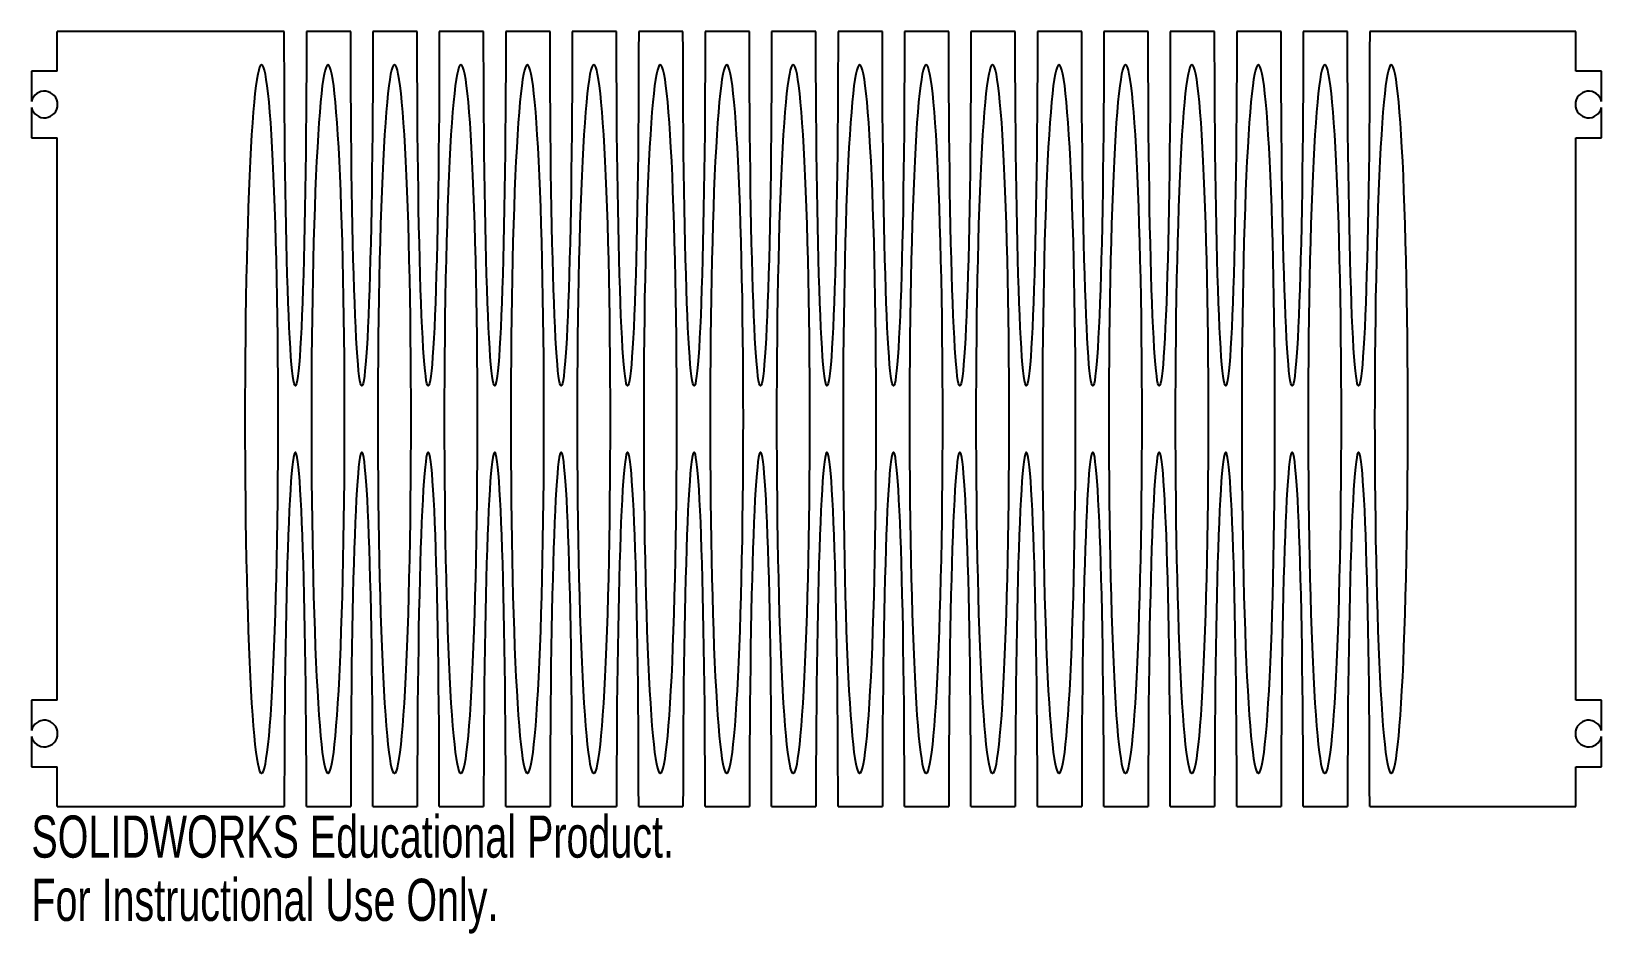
# Model space of a CAD drawing. Header units: inches. Extents: x 0.83 to 7.92, y -2.32 to 1.75.
import ezdxf

# ---------------------------------------------------------------- set-up
doc = ezdxf.new("R2010")
doc.units = ezdxf.units.IN
doc.header["$MEASUREMENT"] = 0
doc.styles.add('SLDTEXTSTYLE0', font='TXT', dxfattribs={"width": 0.7})

msp = doc.modelspace()

# ---------------------------------------------------------------- texts
at = {"color": 7, "linetype": 'Continuous', "char_height": 0.1903, "attachment_point": 1, "style": 'SLDTEXTSTYLE0'}
for s, insert in [('SOLIDWORKS Educational Product.', (0.8285, -1.7901)), ('For Instructional Use Only.', (0.8285, -2.0756))]:
    msp.add_mtext(s, dxfattribs=dict(at, insert=insert))

# ---------------------------------------------------------------- linework, layer by layer
at = {"color": 7, "linetype": 'Continuous', "lineweight": 25}
for p, q in [((1.97, 1.75), (0.9455, 1.75)), ((0.9455, 1.57), (0.9455, 1.75)), ((2.27, 1.75), (2.07, 1.75)), ((2.57, 1.75), (2.37, 1.75)), ((2.87, 1.75), (2.67, 1.75)), ((3.17, 1.75), (2.97, 1.75)), ((3.47, 1.75), (3.27, 1.75)), ((3.77, 1.75), (3.57, 1.75)), ((4.07, 1.75), (3.87, 1.75)), ((4.37, 1.75), (4.17, 1.75)), ((4.67, 1.75), (4.47, 1.75)), ((4.97, 1.75), (4.77, 1.75)), ((5.27, 1.75), (5.07, 1.75)), ((5.57, 1.75), (5.37, 1.75)), ((5.87, 1.75), (5.67, 1.75)), ((6.17, 1.75), (5.97, 1.75)), ((6.47, 1.75), (6.27, 1.75)), ((6.77, 1.75), (6.57, 1.75)), ((7.8, 1.75), (6.87, 1.75)), ((7.8, 1.57), (7.8, 1.75)), ((0.9455, 1.57), (0.8285, 1.57)), ((0.8285, 1.57), (0.8285, 1.4333)), ((7.917, 1.57), (7.8, 1.57)), ((7.917, 1.4333), (7.917, 1.57)), ((0.8285, 1.4067), (0.8285, 1.27)), ((7.917, 1.27), (7.917, 1.4067)), ((0.8285, 1.27), (0.9455, 1.27)), ((0.9455, -1.27), (0.9455, 1.27)), ((7.8, 1.27), (7.917, 1.27)), ((7.8, -1.27), (7.8, 1.27)), ((0.9455, -1.27), (0.8285, -1.27)), ((0.8285, -1.27), (0.8285, -1.4067)), ((7.917, -1.27), (7.8, -1.27)), ((7.917, -1.4067), (7.917, -1.27)), ((0.8285, -1.4333), (0.8285, -1.57)), ((7.917, -1.57), (7.917, -1.4333)), ((0.8285, -1.57), (0.9455, -1.57)), ((0.9455, -1.75), (0.9455, -1.57)), ((7.8, -1.57), (7.917, -1.57)), ((7.8, -1.75), (7.8, -1.57)), ((0.9455, -1.75), (1.97, -1.75)), ((2.07, -1.75), (2.27, -1.75)), ((2.37, -1.75), (2.57, -1.75)), ((2.67, -1.75), (2.87, -1.75)), ((2.97, -1.75), (3.17, -1.75)), ((3.27, -1.75), (3.47, -1.75)), ((3.57, -1.75), (3.77, -1.75)), ((3.87, -1.75), (4.07, -1.75)), ((4.17, -1.75), (4.37, -1.75)), ((4.47, -1.75), (4.67, -1.75)), ((4.77, -1.75), (4.97, -1.75)), ((5.07, -1.75), (5.27, -1.75)), ((5.37, -1.75), (5.57, -1.75)), ((5.67, -1.75), (5.87, -1.75)), ((5.97, -1.75), (6.17, -1.75)), ((6.27, -1.75), (6.47, -1.75)), ((6.57, -1.75), (6.77, -1.75)), ((6.87, -1.75), (7.8, -1.75))]:
    msp.add_line(p, q, dxfattribs=at)
at = {"color": 7, "linetype": 'Continuous', "lineweight": 25, "flags": 128}
for points in [[(2.07, 1.75), (2.0699, 1.657), (2.0697, 1.5643), (2.0692, 1.4722), (2.0687, 1.381), (2.0679, 1.2911), (2.067, 1.2028), (2.0659, 1.1163), (2.0647, 1.0319), (2.0633, 0.95), (2.0618, 0.8708), (2.0601, 0.7945), (2.0583, 0.7215), (2.0564, 0.652), (2.0543, 0.5862), (2.0521, 0.5243), (2.0499, 0.4666), (2.0475, 0.4132), (2.045, 0.3644), (2.0424, 0.3202), (2.0398, 0.2809), (2.0371, 0.2465), (2.0343, 0.2172), (2.0315, 0.1931), (2.0287, 0.1743), (2.0258, 0.1608), (2.0229, 0.1527), (2.02, 0.15), (2.0171, 0.1527), (2.0142, 0.1608), (2.0113, 0.1743), (2.0085, 0.1931), (2.0057, 0.2172), (2.0029, 0.2465), (2.0002, 0.2809), (1.9976, 0.3202), (1.995, 0.3644), (1.9925, 0.4132), (1.9901, 0.4666), (1.9879, 0.5243), (1.9857, 0.5862), (1.9836, 0.652), (1.9817, 0.7215), (1.9799, 0.7945), (1.9782, 0.8708), (1.9767, 0.95), (1.9753, 1.0319), (1.9741, 1.1163), (1.973, 1.2028), (1.9721, 1.2911), (1.9713, 1.381), (1.9708, 1.4722), (1.9703, 1.5643), (1.9701, 1.657), (1.97, 1.75)], [(2.37, 1.75), (2.3699, 1.657), (2.3697, 1.5643), (2.3692, 1.4722), (2.3687, 1.381), (2.3679, 1.2911), (2.367, 1.2028), (2.3659, 1.1163), (2.3647, 1.0319), (2.3633, 0.95), (2.3618, 0.8708), (2.3601, 0.7945), (2.3583, 0.7215), (2.3564, 0.652), (2.3543, 0.5862), (2.3521, 0.5243), (2.3499, 0.4666), (2.3475, 0.4132), (2.345, 0.3644), (2.3424, 0.3202), (2.3398, 0.2809), (2.3371, 0.2465), (2.3343, 0.2172), (2.3315, 0.1931), (2.3287, 0.1743), (2.3258, 0.1608), (2.3229, 0.1527), (2.32, 0.15), (2.3171, 0.1527), (2.3142, 0.1608), (2.3113, 0.1743), (2.3085, 0.1931), (2.3057, 0.2172), (2.3029, 0.2465), (2.3002, 0.2809), (2.2976, 0.3202), (2.295, 0.3644), (2.2925, 0.4132), (2.2901, 0.4666), (2.2879, 0.5243), (2.2857, 0.5862), (2.2836, 0.652), (2.2817, 0.7215), (2.2799, 0.7945), (2.2782, 0.8708), (2.2767, 0.95), (2.2753, 1.0319), (2.2741, 1.1163), (2.273, 1.2028), (2.2721, 1.2911), (2.2713, 1.381), (2.2708, 1.4722), (2.2703, 1.5643), (2.2701, 1.657), (2.27, 1.75)], [(2.67, 1.75), (2.6699, 1.657), (2.6697, 1.5643), (2.6692, 1.4722), (2.6687, 1.381), (2.6679, 1.2911), (2.667, 1.2028), (2.6659, 1.1163), (2.6647, 1.0319), (2.6633, 0.95), (2.6618, 0.8708), (2.6601, 0.7945), (2.6583, 0.7215), (2.6564, 0.652), (2.6543, 0.5862), (2.6521, 0.5243), (2.6499, 0.4666), (2.6475, 0.4132), (2.645, 0.3644), (2.6424, 0.3202), (2.6398, 0.2809), (2.6371, 0.2465), (2.6343, 0.2172), (2.6315, 0.1931), (2.6287, 0.1743), (2.6258, 0.1608), (2.6229, 0.1527), (2.62, 0.15), (2.6171, 0.1527), (2.6142, 0.1608), (2.6113, 0.1743), (2.6085, 0.1931), (2.6057, 0.2172), (2.6029, 0.2465), (2.6002, 0.2809), (2.5976, 0.3202), (2.595, 0.3644), (2.5925, 0.4132), (2.5901, 0.4666), (2.5879, 0.5243), (2.5857, 0.5862), (2.5836, 0.652), (2.5817, 0.7215), (2.5799, 0.7945), (2.5782, 0.8708), (2.5767, 0.95), (2.5753, 1.0319), (2.5741, 1.1163), (2.573, 1.2028), (2.5721, 1.2911), (2.5713, 1.381), (2.5708, 1.4722), (2.5703, 1.5643), (2.5701, 1.657), (2.57, 1.75)], [(2.97, 1.75), (2.9699, 1.657), (2.9697, 1.5643), (2.9692, 1.4722), (2.9687, 1.381), (2.9679, 1.2911), (2.967, 1.2028), (2.9659, 1.1163), (2.9647, 1.0319), (2.9633, 0.95), (2.9618, 0.8708), (2.9601, 0.7945), (2.9583, 0.7215), (2.9564, 0.652), (2.9543, 0.5862), (2.9521, 0.5243), (2.9499, 0.4666), (2.9475, 0.4132), (2.945, 0.3644), (2.9424, 0.3202), (2.9398, 0.2809), (2.9371, 0.2465), (2.9343, 0.2172), (2.9315, 0.1931), (2.9287, 0.1743), (2.9258, 0.1608), (2.9229, 0.1527), (2.92, 0.15), (2.9171, 0.1527), (2.9142, 0.1608), (2.9113, 0.1743), (2.9085, 0.1931), (2.9057, 0.2172), (2.9029, 0.2465), (2.9002, 0.2809), (2.8976, 0.3202), (2.895, 0.3644), (2.8925, 0.4132), (2.8901, 0.4666), (2.8879, 0.5243), (2.8857, 0.5862), (2.8836, 0.652), (2.8817, 0.7215), (2.8799, 0.7945), (2.8782, 0.8708), (2.8767, 0.95), (2.8753, 1.0319), (2.8741, 1.1163), (2.873, 1.2028), (2.8721, 1.2911), (2.8713, 1.381), (2.8708, 1.4722), (2.8703, 1.5643), (2.8701, 1.657), (2.87, 1.75)], [(3.27, 1.75), (3.2699, 1.657), (3.2697, 1.5643), (3.2692, 1.4722), (3.2687, 1.381), (3.2679, 1.2911), (3.267, 1.2028), (3.2659, 1.1163), (3.2647, 1.0319), (3.2633, 0.95), (3.2618, 0.8708), (3.2601, 0.7945), (3.2583, 0.7215), (3.2564, 0.652), (3.2543, 0.5862), (3.2521, 0.5243), (3.2499, 0.4666), (3.2475, 0.4132), (3.245, 0.3644), (3.2424, 0.3202), (3.2398, 0.2809), (3.2371, 0.2465), (3.2343, 0.2172), (3.2315, 0.1931), (3.2287, 0.1743), (3.2258, 0.1608), (3.2229, 0.1527), (3.22, 0.15), (3.2171, 0.1527), (3.2142, 0.1608), (3.2113, 0.1743), (3.2085, 0.1931), (3.2057, 0.2172), (3.2029, 0.2465), (3.2002, 0.2809), (3.1976, 0.3202), (3.195, 0.3644), (3.1925, 0.4132), (3.1901, 0.4666), (3.1879, 0.5243), (3.1857, 0.5862), (3.1836, 0.652), (3.1817, 0.7215), (3.1799, 0.7945), (3.1782, 0.8708), (3.1767, 0.95), (3.1753, 1.0319), (3.1741, 1.1163), (3.173, 1.2028), (3.1721, 1.2911), (3.1713, 1.381), (3.1708, 1.4722), (3.1703, 1.5643), (3.1701, 1.657), (3.17, 1.75)], [(3.57, 1.75), (3.5699, 1.657), (3.5697, 1.5643), (3.5692, 1.4722), (3.5687, 1.381), (3.5679, 1.2911), (3.567, 1.2028), (3.5659, 1.1163), (3.5647, 1.0319), (3.5633, 0.95), (3.5618, 0.8708), (3.5601, 0.7945), (3.5583, 0.7215), (3.5564, 0.652), (3.5543, 0.5862), (3.5521, 0.5243), (3.5499, 0.4666), (3.5475, 0.4132), (3.545, 0.3644), (3.5424, 0.3202), (3.5398, 0.2809), (3.5371, 0.2465), (3.5343, 0.2172), (3.5315, 0.1931), (3.5287, 0.1743), (3.5258, 0.1608), (3.5229, 0.1527), (3.52, 0.15), (3.5171, 0.1527), (3.5142, 0.1608), (3.5113, 0.1743), (3.5085, 0.1931), (3.5057, 0.2172), (3.5029, 0.2465), (3.5002, 0.2809), (3.4976, 0.3202), (3.495, 0.3644), (3.4925, 0.4132), (3.4901, 0.4666), (3.4879, 0.5243), (3.4857, 0.5862), (3.4836, 0.652), (3.4817, 0.7215), (3.4799, 0.7945), (3.4782, 0.8708), (3.4767, 0.95), (3.4753, 1.0319), (3.4741, 1.1163), (3.473, 1.2028), (3.4721, 1.2911), (3.4713, 1.381), (3.4708, 1.4722), (3.4703, 1.5643), (3.4701, 1.657), (3.47, 1.75)], [(3.87, 1.75), (3.8699, 1.657), (3.8697, 1.5643), (3.8692, 1.4722), (3.8687, 1.381), (3.8679, 1.2911), (3.867, 1.2028), (3.8659, 1.1163), (3.8647, 1.0319), (3.8633, 0.95), (3.8618, 0.8708), (3.8601, 0.7945), (3.8583, 0.7215), (3.8564, 0.652), (3.8543, 0.5862), (3.8521, 0.5243), (3.8499, 0.4666), (3.8475, 0.4132), (3.845, 0.3644), (3.8424, 0.3202), (3.8398, 0.2809), (3.8371, 0.2465), (3.8343, 0.2172), (3.8315, 0.1931), (3.8287, 0.1743), (3.8258, 0.1608), (3.8229, 0.1527), (3.82, 0.15), (3.8171, 0.1527), (3.8142, 0.1608), (3.8113, 0.1743), (3.8085, 0.1931), (3.8057, 0.2172), (3.8029, 0.2465), (3.8002, 0.2809), (3.7976, 0.3202), (3.795, 0.3644), (3.7925, 0.4132), (3.7901, 0.4666), (3.7879, 0.5243), (3.7857, 0.5862), (3.7836, 0.652), (3.7817, 0.7215), (3.7799, 0.7945), (3.7782, 0.8708), (3.7767, 0.95), (3.7753, 1.0319), (3.7741, 1.1163), (3.773, 1.2028), (3.7721, 1.2911), (3.7713, 1.381), (3.7708, 1.4722), (3.7703, 1.5643), (3.7701, 1.657), (3.77, 1.75)], [(4.17, 1.75), (4.1699, 1.657), (4.1697, 1.5643), (4.1692, 1.4722), (4.1687, 1.381), (4.1679, 1.2911), (4.167, 1.2028), (4.1659, 1.1163), (4.1647, 1.0319), (4.1633, 0.95), (4.1618, 0.8708), (4.1601, 0.7945), (4.1583, 0.7215), (4.1564, 0.652), (4.1543, 0.5862), (4.1521, 0.5243), (4.1499, 0.4666), (4.1475, 0.4132), (4.145, 0.3644), (4.1424, 0.3202), (4.1398, 0.2809), (4.1371, 0.2465), (4.1343, 0.2172), (4.1315, 0.1931), (4.1287, 0.1743), (4.1258, 0.1608), (4.1229, 0.1527), (4.12, 0.15), (4.1171, 0.1527), (4.1142, 0.1608), (4.1113, 0.1743), (4.1085, 0.1931), (4.1057, 0.2172), (4.1029, 0.2465), (4.1002, 0.2809), (4.0976, 0.3202), (4.095, 0.3644), (4.0925, 0.4132), (4.0901, 0.4666), (4.0879, 0.5243), (4.0857, 0.5862), (4.0836, 0.652), (4.0817, 0.7215), (4.0799, 0.7945), (4.0782, 0.8708), (4.0767, 0.95), (4.0753, 1.0319), (4.0741, 1.1163), (4.073, 1.2028), (4.0721, 1.2911), (4.0713, 1.381), (4.0708, 1.4722), (4.0703, 1.5643), (4.0701, 1.657), (4.07, 1.75)], [(4.47, 1.75), (4.4699, 1.657), (4.4697, 1.5643), (4.4692, 1.4722), (4.4687, 1.381), (4.4679, 1.2911), (4.467, 1.2028), (4.4659, 1.1163), (4.4647, 1.0319), (4.4633, 0.95), (4.4618, 0.8708), (4.4601, 0.7945), (4.4583, 0.7215), (4.4564, 0.652), (4.4543, 0.5862), (4.4521, 0.5243), (4.4499, 0.4666), (4.4475, 0.4132), (4.445, 0.3644), (4.4424, 0.3202), (4.4398, 0.2809), (4.4371, 0.2465), (4.4343, 0.2172), (4.4315, 0.1931), (4.4287, 0.1743), (4.4258, 0.1608), (4.4229, 0.1527), (4.42, 0.15), (4.4171, 0.1527), (4.4142, 0.1608), (4.4113, 0.1743), (4.4085, 0.1931), (4.4057, 0.2172), (4.4029, 0.2465), (4.4002, 0.2809), (4.3976, 0.3202), (4.395, 0.3644), (4.3925, 0.4132), (4.3901, 0.4666), (4.3879, 0.5243), (4.3857, 0.5862), (4.3836, 0.652), (4.3817, 0.7215), (4.3799, 0.7945), (4.3782, 0.8708), (4.3767, 0.95), (4.3753, 1.0319), (4.3741, 1.1163), (4.373, 1.2028), (4.3721, 1.2911), (4.3713, 1.381), (4.3708, 1.4722), (4.3703, 1.5643), (4.3701, 1.657), (4.37, 1.75)], [(4.77, 1.75), (4.7699, 1.657), (4.7697, 1.5643), (4.7692, 1.4722), (4.7687, 1.381), (4.7679, 1.2911), (4.767, 1.2028), (4.7659, 1.1163), (4.7647, 1.0319), (4.7633, 0.95), (4.7618, 0.8708), (4.7601, 0.7945), (4.7583, 0.7215), (4.7564, 0.652), (4.7543, 0.5862), (4.7521, 0.5243), (4.7499, 0.4666), (4.7475, 0.4132), (4.745, 0.3644), (4.7424, 0.3202), (4.7398, 0.2809), (4.7371, 0.2465), (4.7343, 0.2172), (4.7315, 0.1931), (4.7287, 0.1743), (4.7258, 0.1608), (4.7229, 0.1527), (4.72, 0.15), (4.7171, 0.1527), (4.7142, 0.1608), (4.7113, 0.1743), (4.7085, 0.1931), (4.7057, 0.2172), (4.7029, 0.2465), (4.7002, 0.2809), (4.6976, 0.3202), (4.695, 0.3644), (4.6925, 0.4132), (4.6901, 0.4666), (4.6879, 0.5243), (4.6857, 0.5862), (4.6836, 0.652), (4.6817, 0.7215), (4.6799, 0.7945), (4.6782, 0.8708), (4.6767, 0.95), (4.6753, 1.0319), (4.6741, 1.1163), (4.673, 1.2028), (4.6721, 1.2911), (4.6713, 1.381), (4.6708, 1.4722), (4.6703, 1.5643), (4.6701, 1.657), (4.67, 1.75)], [(5.07, 1.75), (5.0699, 1.657), (5.0697, 1.5643), (5.0692, 1.4722), (5.0687, 1.381), (5.0679, 1.2911), (5.067, 1.2028), (5.0659, 1.1163), (5.0647, 1.0319), (5.0633, 0.95), (5.0618, 0.8708), (5.0601, 0.7945), (5.0583, 0.7215), (5.0564, 0.652), (5.0543, 0.5862), (5.0521, 0.5243), (5.0499, 0.4666), (5.0475, 0.4132), (5.045, 0.3644), (5.0424, 0.3202), (5.0398, 0.2809), (5.0371, 0.2465), (5.0343, 0.2172), (5.0315, 0.1931), (5.0287, 0.1743), (5.0258, 0.1608), (5.0229, 0.1527), (5.02, 0.15), (5.0171, 0.1527), (5.0142, 0.1608), (5.0113, 0.1743), (5.0085, 0.1931), (5.0057, 0.2172), (5.0029, 0.2465), (5.0002, 0.2809), (4.9976, 0.3202), (4.995, 0.3644), (4.9925, 0.4132), (4.9901, 0.4666), (4.9879, 0.5243), (4.9857, 0.5862), (4.9836, 0.652), (4.9817, 0.7215), (4.9799, 0.7945), (4.9782, 0.8708), (4.9767, 0.95), (4.9753, 1.0319), (4.9741, 1.1163), (4.973, 1.2028), (4.9721, 1.2911), (4.9713, 1.381), (4.9708, 1.4722), (4.9703, 1.5643), (4.9701, 1.657), (4.97, 1.75)], [(5.37, 1.75), (5.3699, 1.657), (5.3697, 1.5643), (5.3692, 1.4722), (5.3687, 1.381), (5.3679, 1.2911), (5.367, 1.2028), (5.3659, 1.1163), (5.3647, 1.0319), (5.3633, 0.95), (5.3618, 0.8708), (5.3601, 0.7945), (5.3583, 0.7215), (5.3564, 0.652), (5.3543, 0.5862), (5.3521, 0.5243), (5.3499, 0.4666), (5.3475, 0.4132), (5.345, 0.3644), (5.3424, 0.3202), (5.3398, 0.2809), (5.3371, 0.2465), (5.3343, 0.2172), (5.3315, 0.1931), (5.3287, 0.1743), (5.3258, 0.1608), (5.3229, 0.1527), (5.32, 0.15), (5.3171, 0.1527), (5.3142, 0.1608), (5.3113, 0.1743), (5.3085, 0.1931), (5.3057, 0.2172), (5.3029, 0.2465), (5.3002, 0.2809), (5.2976, 0.3202), (5.295, 0.3644), (5.2925, 0.4132), (5.2901, 0.4666), (5.2879, 0.5243), (5.2857, 0.5862), (5.2836, 0.652), (5.2817, 0.7215), (5.2799, 0.7945), (5.2782, 0.8708), (5.2767, 0.95), (5.2753, 1.0319), (5.2741, 1.1163), (5.273, 1.2028), (5.2721, 1.2911), (5.2713, 1.381), (5.2708, 1.4722), (5.2703, 1.5643), (5.2701, 1.657), (5.27, 1.75)], [(5.67, 1.75), (5.6699, 1.657), (5.6697, 1.5643), (5.6692, 1.4722), (5.6687, 1.381), (5.6679, 1.2911), (5.667, 1.2028), (5.6659, 1.1163), (5.6647, 1.0319), (5.6633, 0.95), (5.6618, 0.8708), (5.6601, 0.7945), (5.6583, 0.7215), (5.6564, 0.652), (5.6543, 0.5862), (5.6521, 0.5243), (5.6499, 0.4666), (5.6475, 0.4132), (5.645, 0.3644), (5.6424, 0.3202), (5.6398, 0.2809), (5.6371, 0.2465), (5.6343, 0.2172), (5.6315, 0.1931), (5.6287, 0.1743), (5.6258, 0.1608), (5.6229, 0.1527), (5.62, 0.15), (5.6171, 0.1527), (5.6142, 0.1608), (5.6113, 0.1743), (5.6085, 0.1931), (5.6057, 0.2172), (5.6029, 0.2465), (5.6002, 0.2809), (5.5976, 0.3202), (5.595, 0.3644), (5.5925, 0.4132), (5.5901, 0.4666), (5.5879, 0.5243), (5.5857, 0.5862), (5.5836, 0.652), (5.5817, 0.7215), (5.5799, 0.7945), (5.5782, 0.8708), (5.5767, 0.95), (5.5753, 1.0319), (5.5741, 1.1163), (5.573, 1.2028), (5.5721, 1.2911), (5.5713, 1.381), (5.5708, 1.4722), (5.5703, 1.5643), (5.5701, 1.657), (5.57, 1.75)], [(5.97, 1.75), (5.9699, 1.657), (5.9697, 1.5643), (5.9692, 1.4722), (5.9687, 1.381), (5.9679, 1.2911), (5.967, 1.2028), (5.9659, 1.1163), (5.9647, 1.0319), (5.9633, 0.95), (5.9618, 0.8708), (5.9601, 0.7945), (5.9583, 0.7215), (5.9564, 0.652), (5.9543, 0.5862), (5.9521, 0.5243), (5.9499, 0.4666), (5.9475, 0.4132), (5.945, 0.3644), (5.9424, 0.3202), (5.9398, 0.2809), (5.9371, 0.2465), (5.9343, 0.2172), (5.9315, 0.1931), (5.9287, 0.1743), (5.9258, 0.1608), (5.9229, 0.1527), (5.92, 0.15), (5.9171, 0.1527), (5.9142, 0.1608), (5.9113, 0.1743), (5.9085, 0.1931), (5.9057, 0.2172), (5.9029, 0.2465), (5.9002, 0.2809), (5.8976, 0.3202), (5.895, 0.3644), (5.8925, 0.4132), (5.8901, 0.4666), (5.8879, 0.5243), (5.8857, 0.5862), (5.8836, 0.652), (5.8817, 0.7215), (5.8799, 0.7945), (5.8782, 0.8708), (5.8767, 0.95), (5.8753, 1.0319), (5.8741, 1.1163), (5.873, 1.2028), (5.8721, 1.2911), (5.8713, 1.381), (5.8708, 1.4722), (5.8703, 1.5643), (5.8701, 1.657), (5.87, 1.75)], [(6.27, 1.75), (6.2699, 1.657), (6.2697, 1.5643), (6.2692, 1.4722), (6.2687, 1.381), (6.2679, 1.2911), (6.267, 1.2028), (6.2659, 1.1163), (6.2647, 1.0319), (6.2633, 0.95), (6.2618, 0.8708), (6.2601, 0.7945), (6.2583, 0.7215), (6.2564, 0.652), (6.2543, 0.5862), (6.2521, 0.5243), (6.2499, 0.4666), (6.2475, 0.4132), (6.245, 0.3644), (6.2424, 0.3202), (6.2398, 0.2809), (6.2371, 0.2465), (6.2343, 0.2172), (6.2315, 0.1931), (6.2287, 0.1743), (6.2258, 0.1608), (6.2229, 0.1527), (6.22, 0.15), (6.2171, 0.1527), (6.2142, 0.1608), (6.2113, 0.1743), (6.2085, 0.1931), (6.2057, 0.2172), (6.2029, 0.2465), (6.2002, 0.2809), (6.1976, 0.3202), (6.195, 0.3644), (6.1925, 0.4132), (6.1901, 0.4666), (6.1879, 0.5243), (6.1857, 0.5862), (6.1836, 0.652), (6.1817, 0.7215), (6.1799, 0.7945), (6.1782, 0.8708), (6.1767, 0.95), (6.1753, 1.0319), (6.1741, 1.1163), (6.173, 1.2028), (6.1721, 1.2911), (6.1713, 1.381), (6.1708, 1.4722), (6.1703, 1.5643), (6.1701, 1.657), (6.17, 1.75)], [(6.57, 1.75), (6.5699, 1.657), (6.5697, 1.5643), (6.5692, 1.4722), (6.5687, 1.381), (6.5679, 1.2911), (6.567, 1.2028), (6.5659, 1.1163), (6.5647, 1.0319), (6.5633, 0.95), (6.5618, 0.8708), (6.5601, 0.7945), (6.5583, 0.7215), (6.5564, 0.652), (6.5543, 0.5862), (6.5521, 0.5243), (6.5499, 0.4666), (6.5475, 0.4132), (6.545, 0.3644), (6.5424, 0.3202), (6.5398, 0.2809), (6.5371, 0.2465), (6.5343, 0.2172), (6.5315, 0.1931), (6.5287, 0.1743), (6.5258, 0.1608), (6.5229, 0.1527), (6.52, 0.15), (6.5171, 0.1527), (6.5142, 0.1608), (6.5113, 0.1743), (6.5085, 0.1931), (6.5057, 0.2172), (6.5029, 0.2465), (6.5002, 0.2809), (6.4976, 0.3202), (6.495, 0.3644), (6.4925, 0.4132), (6.4901, 0.4666), (6.4879, 0.5243), (6.4857, 0.5862), (6.4836, 0.652), (6.4817, 0.7215), (6.4799, 0.7945), (6.4782, 0.8708), (6.4767, 0.95), (6.4753, 1.0319), (6.4741, 1.1163), (6.473, 1.2028), (6.4721, 1.2911), (6.4713, 1.381), (6.4708, 1.4722), (6.4703, 1.5643), (6.4701, 1.657), (6.47, 1.75)], [(6.87, 1.75), (6.8699, 1.657), (6.8697, 1.5643), (6.8692, 1.4722), (6.8687, 1.381), (6.8679, 1.2911), (6.867, 1.2028), (6.8659, 1.1163), (6.8647, 1.0319), (6.8633, 0.95), (6.8618, 0.8708), (6.8601, 0.7945), (6.8583, 0.7215), (6.8564, 0.652), (6.8543, 0.5862), (6.8521, 0.5243), (6.8499, 0.4666), (6.8475, 0.4132), (6.845, 0.3644), (6.8424, 0.3202), (6.8398, 0.2809), (6.8371, 0.2465), (6.8343, 0.2172), (6.8315, 0.1931), (6.8287, 0.1743), (6.8258, 0.1608), (6.8229, 0.1527), (6.82, 0.15), (6.8171, 0.1527), (6.8142, 0.1608), (6.8113, 0.1743), (6.8085, 0.1931), (6.8057, 0.2172), (6.8029, 0.2465), (6.8002, 0.2809), (6.7976, 0.3202), (6.795, 0.3644), (6.7925, 0.4132), (6.7901, 0.4666), (6.7879, 0.5243), (6.7857, 0.5862), (6.7836, 0.652), (6.7817, 0.7215), (6.7799, 0.7945), (6.7782, 0.8708), (6.7767, 0.95), (6.7753, 1.0319), (6.7741, 1.1163), (6.773, 1.2028), (6.7721, 1.2911), (6.7713, 1.381), (6.7708, 1.4722), (6.7703, 1.5643), (6.7701, 1.657), (6.77, 1.75)], [(1.8675, 1.6), (1.8631, 1.5973), (1.8588, 1.5892), (1.8545, 1.5757), (1.8502, 1.5569), (1.846, 1.5328), (1.8418, 1.5035), (1.8378, 1.4691), (1.8338, 1.4298), (1.83, 1.3856), (1.8263, 1.3368), (1.8227, 1.2834), (1.8193, 1.2257), (1.816, 1.1638), (1.8129, 1.098), (1.81, 1.0285), (1.8073, 0.9555), (1.8048, 0.8792), (1.8025, 0.8), (1.8005, 0.7181), (1.7986, 0.6337), (1.797, 0.5472), (1.7956, 0.4589), (1.7945, 0.369), (1.7936, 0.2778), (1.793, 0.1857), (1.7926, 0.093), (1.7925, 0), (1.7926, -0.093), (1.793, -0.1857), (1.7936, -0.2778), (1.7945, -0.369), (1.7956, -0.4589), (1.797, -0.5472), (1.7986, -0.6337), (1.8005, -0.7181), (1.8025, -0.8), (1.8048, -0.8792), (1.8073, -0.9555), (1.81, -1.0285), (1.8129, -1.098), (1.816, -1.1638), (1.8193, -1.2257), (1.8227, -1.2834), (1.8263, -1.3368), (1.83, -1.3856), (1.8338, -1.4298), (1.8378, -1.4691), (1.8418, -1.5035), (1.846, -1.5328), (1.8502, -1.5569), (1.8545, -1.5757), (1.8588, -1.5892), (1.8631, -1.5973), (1.8675, -1.6), (1.8718, -1.5973), (1.8762, -1.5892), (1.8805, -1.5757), (1.8848, -1.5569), (1.889, -1.5328), (1.8931, -1.5035), (1.8972, -1.4691), (1.9011, -1.4298), (1.905, -1.3856), (1.9087, -1.3368), (1.9123, -1.2834), (1.9157, -1.2257), (1.919, -1.1638), (1.922, -1.098), (1.9249, -1.0285), (1.9276, -0.9555), (1.9301, -0.8792), (1.9324, -0.8), (1.9345, -0.7181), (1.9363, -0.6337), (1.938, -0.5472), (1.9393, -0.4589), (1.9405, -0.369), (1.9413, -0.2778), (1.942, -0.1857), (1.9424, -0.093), (1.9425, 0), (1.9424, 0.093), (1.942, 0.1857), (1.9413, 0.2778), (1.9405, 0.369), (1.9393, 0.4589), (1.938, 0.5472), (1.9363, 0.6337), (1.9345, 0.7181), (1.9324, 0.8), (1.9301, 0.8792), (1.9276, 0.9555), (1.9249, 1.0285), (1.922, 1.098), (1.919, 1.1638), (1.9157, 1.2257), (1.9123, 1.2834), (1.9087, 1.3368), (1.905, 1.3856), (1.9011, 1.4298), (1.8972, 1.4691), (1.8931, 1.5035), (1.889, 1.5328), (1.8848, 1.5569), (1.8805, 1.5757), (1.8762, 1.5892), (1.8718, 1.5973), (1.8675, 1.6)], [(2.1675, 1.6), (2.1631, 1.5973), (2.1588, 1.5892), (2.1545, 1.5757), (2.1502, 1.5569), (2.146, 1.5328), (2.1418, 1.5035), (2.1378, 1.4691), (2.1338, 1.4298), (2.13, 1.3856), (2.1263, 1.3368), (2.1227, 1.2834), (2.1193, 1.2257), (2.116, 1.1638), (2.1129, 1.098), (2.11, 1.0285), (2.1073, 0.9555), (2.1048, 0.8792), (2.1025, 0.8), (2.1005, 0.7181), (2.0986, 0.6337), (2.097, 0.5472), (2.0956, 0.4589), (2.0945, 0.369), (2.0936, 0.2778), (2.093, 0.1857), (2.0926, 0.093), (2.0925, 0), (2.0926, -0.093), (2.093, -0.1857), (2.0936, -0.2778), (2.0945, -0.369), (2.0956, -0.4589), (2.097, -0.5472), (2.0986, -0.6337), (2.1005, -0.7181), (2.1025, -0.8), (2.1048, -0.8792), (2.1073, -0.9555), (2.11, -1.0285), (2.1129, -1.098), (2.116, -1.1638), (2.1193, -1.2257), (2.1227, -1.2834), (2.1263, -1.3368), (2.13, -1.3856), (2.1338, -1.4298), (2.1378, -1.4691), (2.1418, -1.5035), (2.146, -1.5328), (2.1502, -1.5569), (2.1545, -1.5757), (2.1588, -1.5892), (2.1631, -1.5973), (2.1675, -1.6), (2.1718, -1.5973), (2.1762, -1.5892), (2.1805, -1.5757), (2.1848, -1.5569), (2.189, -1.5328), (2.1931, -1.5035), (2.1972, -1.4691), (2.2011, -1.4298), (2.205, -1.3856), (2.2087, -1.3368), (2.2123, -1.2834), (2.2157, -1.2257), (2.219, -1.1638), (2.222, -1.098), (2.2249, -1.0285), (2.2276, -0.9555), (2.2301, -0.8792), (2.2324, -0.8), (2.2345, -0.7181), (2.2363, -0.6337), (2.238, -0.5472), (2.2393, -0.4589), (2.2405, -0.369), (2.2413, -0.2778), (2.242, -0.1857), (2.2424, -0.093), (2.2425, 0), (2.2424, 0.093), (2.242, 0.1857), (2.2413, 0.2778), (2.2405, 0.369), (2.2393, 0.4589), (2.238, 0.5472), (2.2363, 0.6337), (2.2345, 0.7181), (2.2324, 0.8), (2.2301, 0.8792), (2.2276, 0.9555), (2.2249, 1.0285), (2.222, 1.098), (2.219, 1.1638), (2.2157, 1.2257), (2.2123, 1.2834), (2.2087, 1.3368), (2.205, 1.3856), (2.2011, 1.4298), (2.1972, 1.4691), (2.1931, 1.5035), (2.189, 1.5328), (2.1848, 1.5569), (2.1805, 1.5757), (2.1762, 1.5892), (2.1718, 1.5973), (2.1675, 1.6)], [(2.4675, 1.6), (2.4631, 1.5973), (2.4588, 1.5892), (2.4545, 1.5757), (2.4502, 1.5569), (2.446, 1.5328), (2.4418, 1.5035), (2.4378, 1.4691), (2.4338, 1.4298), (2.43, 1.3856), (2.4263, 1.3368), (2.4227, 1.2834), (2.4193, 1.2257), (2.416, 1.1638), (2.4129, 1.098), (2.41, 1.0285), (2.4073, 0.9555), (2.4048, 0.8792), (2.4025, 0.8), (2.4005, 0.7181), (2.3986, 0.6337), (2.397, 0.5472), (2.3956, 0.4589), (2.3945, 0.369), (2.3936, 0.2778), (2.393, 0.1857), (2.3926, 0.093), (2.3925, 0), (2.3926, -0.093), (2.393, -0.1857), (2.3936, -0.2778), (2.3945, -0.369), (2.3956, -0.4589), (2.397, -0.5472), (2.3986, -0.6337), (2.4005, -0.7181), (2.4025, -0.8), (2.4048, -0.8792), (2.4073, -0.9555), (2.41, -1.0285), (2.4129, -1.098), (2.416, -1.1638), (2.4193, -1.2257), (2.4227, -1.2834), (2.4263, -1.3368), (2.43, -1.3856), (2.4338, -1.4298), (2.4378, -1.4691), (2.4418, -1.5035), (2.446, -1.5328), (2.4502, -1.5569), (2.4545, -1.5757), (2.4588, -1.5892), (2.4631, -1.5973), (2.4675, -1.6), (2.4718, -1.5973), (2.4762, -1.5892), (2.4805, -1.5757), (2.4848, -1.5569), (2.489, -1.5328), (2.4931, -1.5035), (2.4972, -1.4691), (2.5011, -1.4298), (2.505, -1.3856), (2.5087, -1.3368), (2.5123, -1.2834), (2.5157, -1.2257), (2.519, -1.1638), (2.522, -1.098), (2.5249, -1.0285), (2.5276, -0.9555), (2.5301, -0.8792), (2.5324, -0.8), (2.5345, -0.7181), (2.5363, -0.6337), (2.538, -0.5472), (2.5393, -0.4589), (2.5405, -0.369), (2.5413, -0.2778), (2.542, -0.1857), (2.5424, -0.093), (2.5425, 0), (2.5424, 0.093), (2.542, 0.1857), (2.5413, 0.2778), (2.5405, 0.369), (2.5393, 0.4589), (2.538, 0.5472), (2.5363, 0.6337), (2.5345, 0.7181), (2.5324, 0.8), (2.5301, 0.8792), (2.5276, 0.9555), (2.5249, 1.0285), (2.522, 1.098), (2.519, 1.1638), (2.5157, 1.2257), (2.5123, 1.2834), (2.5087, 1.3368), (2.505, 1.3856), (2.5011, 1.4298), (2.4972, 1.4691), (2.4931, 1.5035), (2.489, 1.5328), (2.4848, 1.5569), (2.4805, 1.5757), (2.4762, 1.5892), (2.4718, 1.5973), (2.4675, 1.6)], [(2.7675, 1.6), (2.7631, 1.5973), (2.7588, 1.5892), (2.7545, 1.5757), (2.7502, 1.5569), (2.746, 1.5328), (2.7418, 1.5035), (2.7378, 1.4691), (2.7338, 1.4298), (2.73, 1.3856), (2.7263, 1.3368), (2.7227, 1.2834), (2.7193, 1.2257), (2.716, 1.1638), (2.7129, 1.098), (2.71, 1.0285), (2.7073, 0.9555), (2.7048, 0.8792), (2.7025, 0.8), (2.7005, 0.7181), (2.6986, 0.6337), (2.697, 0.5472), (2.6956, 0.4589), (2.6945, 0.369), (2.6936, 0.2778), (2.693, 0.1857), (2.6926, 0.093), (2.6925, 0), (2.6926, -0.093), (2.693, -0.1857), (2.6936, -0.2778), (2.6945, -0.369), (2.6956, -0.4589), (2.697, -0.5472), (2.6986, -0.6337), (2.7005, -0.7181), (2.7025, -0.8), (2.7048, -0.8792), (2.7073, -0.9555), (2.71, -1.0285), (2.7129, -1.098), (2.716, -1.1638), (2.7193, -1.2257), (2.7227, -1.2834), (2.7263, -1.3368), (2.73, -1.3856), (2.7338, -1.4298), (2.7378, -1.4691), (2.7418, -1.5035), (2.746, -1.5328), (2.7502, -1.5569), (2.7545, -1.5757), (2.7588, -1.5892), (2.7631, -1.5973), (2.7675, -1.6), (2.7718, -1.5973), (2.7762, -1.5892), (2.7805, -1.5757), (2.7848, -1.5569), (2.789, -1.5328), (2.7931, -1.5035), (2.7972, -1.4691), (2.8011, -1.4298), (2.805, -1.3856), (2.8087, -1.3368), (2.8123, -1.2834), (2.8157, -1.2257), (2.819, -1.1638), (2.822, -1.098), (2.8249, -1.0285), (2.8276, -0.9555), (2.8301, -0.8792), (2.8324, -0.8), (2.8345, -0.7181), (2.8363, -0.6337), (2.838, -0.5472), (2.8393, -0.4589), (2.8405, -0.369), (2.8413, -0.2778), (2.842, -0.1857), (2.8424, -0.093), (2.8425, 0), (2.8424, 0.093), (2.842, 0.1857), (2.8413, 0.2778), (2.8405, 0.369), (2.8393, 0.4589), (2.838, 0.5472), (2.8363, 0.6337), (2.8345, 0.7181), (2.8324, 0.8), (2.8301, 0.8792), (2.8276, 0.9555), (2.8249, 1.0285), (2.822, 1.098), (2.819, 1.1638), (2.8157, 1.2257), (2.8123, 1.2834), (2.8087, 1.3368), (2.805, 1.3856), (2.8011, 1.4298), (2.7972, 1.4691), (2.7931, 1.5035), (2.789, 1.5328), (2.7848, 1.5569), (2.7805, 1.5757), (2.7762, 1.5892), (2.7718, 1.5973), (2.7675, 1.6)], [(3.0675, 1.6), (3.0631, 1.5973), (3.0588, 1.5892), (3.0545, 1.5757), (3.0502, 1.5569), (3.046, 1.5328), (3.0418, 1.5035), (3.0378, 1.4691), (3.0338, 1.4298), (3.03, 1.3856), (3.0263, 1.3368), (3.0227, 1.2834), (3.0193, 1.2257), (3.016, 1.1638), (3.0129, 1.098), (3.01, 1.0285), (3.0073, 0.9555), (3.0048, 0.8792), (3.0025, 0.8), (3.0005, 0.7181), (2.9986, 0.6337), (2.997, 0.5472), (2.9956, 0.4589), (2.9945, 0.369), (2.9936, 0.2778), (2.993, 0.1857), (2.9926, 0.093), (2.9925, 0), (2.9926, -0.093), (2.993, -0.1857), (2.9936, -0.2778), (2.9945, -0.369), (2.9956, -0.4589), (2.997, -0.5472), (2.9986, -0.6337), (3.0005, -0.7181), (3.0025, -0.8), (3.0048, -0.8792), (3.0073, -0.9555), (3.01, -1.0285), (3.0129, -1.098), (3.016, -1.1638), (3.0193, -1.2257), (3.0227, -1.2834), (3.0263, -1.3368), (3.03, -1.3856), (3.0338, -1.4298), (3.0378, -1.4691), (3.0418, -1.5035), (3.046, -1.5328), (3.0502, -1.5569), (3.0545, -1.5757), (3.0588, -1.5892), (3.0631, -1.5973), (3.0675, -1.6), (3.0718, -1.5973), (3.0762, -1.5892), (3.0805, -1.5757), (3.0848, -1.5569), (3.089, -1.5328), (3.0931, -1.5035), (3.0972, -1.4691), (3.1011, -1.4298), (3.105, -1.3856), (3.1087, -1.3368), (3.1123, -1.2834), (3.1157, -1.2257), (3.119, -1.1638), (3.122, -1.098), (3.1249, -1.0285), (3.1276, -0.9555), (3.1301, -0.8792), (3.1324, -0.8), (3.1345, -0.7181), (3.1363, -0.6337), (3.138, -0.5472), (3.1393, -0.4589), (3.1405, -0.369), (3.1413, -0.2778), (3.142, -0.1857), (3.1424, -0.093), (3.1425, 0), (3.1424, 0.093), (3.142, 0.1857), (3.1413, 0.2778), (3.1405, 0.369), (3.1393, 0.4589), (3.138, 0.5472), (3.1363, 0.6337), (3.1345, 0.7181), (3.1324, 0.8), (3.1301, 0.8792), (3.1276, 0.9555), (3.1249, 1.0285), (3.122, 1.098), (3.119, 1.1638), (3.1157, 1.2257), (3.1123, 1.2834), (3.1087, 1.3368), (3.105, 1.3856), (3.1011, 1.4298), (3.0972, 1.4691), (3.0931, 1.5035), (3.089, 1.5328), (3.0848, 1.5569), (3.0805, 1.5757), (3.0762, 1.5892), (3.0718, 1.5973), (3.0675, 1.6)], [(3.3675, 1.6), (3.3631, 1.5973), (3.3588, 1.5892), (3.3545, 1.5757), (3.3502, 1.5569), (3.346, 1.5328), (3.3418, 1.5035), (3.3378, 1.4691), (3.3338, 1.4298), (3.33, 1.3856), (3.3263, 1.3368), (3.3227, 1.2834), (3.3193, 1.2257), (3.316, 1.1638), (3.3129, 1.098), (3.31, 1.0285), (3.3073, 0.9555), (3.3048, 0.8792), (3.3025, 0.8), (3.3005, 0.7181), (3.2986, 0.6337), (3.297, 0.5472), (3.2956, 0.4589), (3.2945, 0.369), (3.2936, 0.2778), (3.293, 0.1857), (3.2926, 0.093), (3.2925, 0), (3.2926, -0.093), (3.293, -0.1857), (3.2936, -0.2778), (3.2945, -0.369), (3.2956, -0.4589), (3.297, -0.5472), (3.2986, -0.6337), (3.3005, -0.7181), (3.3025, -0.8), (3.3048, -0.8792), (3.3073, -0.9555), (3.31, -1.0285), (3.3129, -1.098), (3.316, -1.1638), (3.3193, -1.2257), (3.3227, -1.2834), (3.3263, -1.3368), (3.33, -1.3856), (3.3338, -1.4298), (3.3378, -1.4691), (3.3418, -1.5035), (3.346, -1.5328), (3.3502, -1.5569), (3.3545, -1.5757), (3.3588, -1.5892), (3.3631, -1.5973), (3.3675, -1.6), (3.3718, -1.5973), (3.3762, -1.5892), (3.3805, -1.5757), (3.3848, -1.5569), (3.389, -1.5328), (3.3931, -1.5035), (3.3972, -1.4691), (3.4011, -1.4298), (3.405, -1.3856), (3.4087, -1.3368), (3.4123, -1.2834), (3.4157, -1.2257), (3.419, -1.1638), (3.422, -1.098), (3.4249, -1.0285), (3.4276, -0.9555), (3.4301, -0.8792), (3.4324, -0.8), (3.4345, -0.7181), (3.4363, -0.6337), (3.438, -0.5472), (3.4393, -0.4589), (3.4405, -0.369), (3.4413, -0.2778), (3.442, -0.1857), (3.4424, -0.093), (3.4425, 0), (3.4424, 0.093), (3.442, 0.1857), (3.4413, 0.2778), (3.4405, 0.369), (3.4393, 0.4589), (3.438, 0.5472), (3.4363, 0.6337), (3.4345, 0.7181), (3.4324, 0.8), (3.4301, 0.8792), (3.4276, 0.9555), (3.4249, 1.0285), (3.422, 1.098), (3.419, 1.1638), (3.4157, 1.2257), (3.4123, 1.2834), (3.4087, 1.3368), (3.405, 1.3856), (3.4011, 1.4298), (3.3972, 1.4691), (3.3931, 1.5035), (3.389, 1.5328), (3.3848, 1.5569), (3.3805, 1.5757), (3.3762, 1.5892), (3.3718, 1.5973), (3.3675, 1.6)], [(3.6675, 1.6), (3.6631, 1.5973), (3.6588, 1.5892), (3.6545, 1.5757), (3.6502, 1.5569), (3.646, 1.5328), (3.6418, 1.5035), (3.6378, 1.4691), (3.6338, 1.4298), (3.63, 1.3856), (3.6263, 1.3368), (3.6227, 1.2834), (3.6193, 1.2257), (3.616, 1.1638), (3.6129, 1.098), (3.61, 1.0285), (3.6073, 0.9555), (3.6048, 0.8792), (3.6025, 0.8), (3.6005, 0.7181), (3.5986, 0.6337), (3.597, 0.5472), (3.5956, 0.4589), (3.5945, 0.369), (3.5936, 0.2778), (3.593, 0.1857), (3.5926, 0.093), (3.5925, 0), (3.5926, -0.093), (3.593, -0.1857), (3.5936, -0.2778), (3.5945, -0.369), (3.5956, -0.4589), (3.597, -0.5472), (3.5986, -0.6337), (3.6005, -0.7181), (3.6025, -0.8), (3.6048, -0.8792), (3.6073, -0.9555), (3.61, -1.0285), (3.6129, -1.098), (3.616, -1.1638), (3.6193, -1.2257), (3.6227, -1.2834), (3.6263, -1.3368), (3.63, -1.3856), (3.6338, -1.4298), (3.6378, -1.4691), (3.6418, -1.5035), (3.646, -1.5328), (3.6502, -1.5569), (3.6545, -1.5757), (3.6588, -1.5892), (3.6631, -1.5973), (3.6675, -1.6), (3.6718, -1.5973), (3.6762, -1.5892), (3.6805, -1.5757), (3.6848, -1.5569), (3.689, -1.5328), (3.6931, -1.5035), (3.6972, -1.4691), (3.7011, -1.4298), (3.705, -1.3856), (3.7087, -1.3368), (3.7123, -1.2834), (3.7157, -1.2257), (3.719, -1.1638), (3.722, -1.098), (3.7249, -1.0285), (3.7276, -0.9555), (3.7301, -0.8792), (3.7324, -0.8), (3.7345, -0.7181), (3.7363, -0.6337), (3.738, -0.5472), (3.7393, -0.4589), (3.7405, -0.369), (3.7413, -0.2778), (3.742, -0.1857), (3.7424, -0.093), (3.7425, 0), (3.7424, 0.093), (3.742, 0.1857), (3.7413, 0.2778), (3.7405, 0.369), (3.7393, 0.4589), (3.738, 0.5472), (3.7363, 0.6337), (3.7345, 0.7181), (3.7324, 0.8), (3.7301, 0.8792), (3.7276, 0.9555), (3.7249, 1.0285), (3.722, 1.098), (3.719, 1.1638), (3.7157, 1.2257), (3.7123, 1.2834), (3.7087, 1.3368), (3.705, 1.3856), (3.7011, 1.4298), (3.6972, 1.4691), (3.6931, 1.5035), (3.689, 1.5328), (3.6848, 1.5569), (3.6805, 1.5757), (3.6762, 1.5892), (3.6718, 1.5973), (3.6675, 1.6)], [(3.9675, 1.6), (3.9631, 1.5973), (3.9588, 1.5892), (3.9545, 1.5757), (3.9502, 1.5569), (3.946, 1.5328), (3.9418, 1.5035), (3.9378, 1.4691), (3.9338, 1.4298), (3.93, 1.3856), (3.9263, 1.3368), (3.9227, 1.2834), (3.9193, 1.2257), (3.916, 1.1638), (3.9129, 1.098), (3.91, 1.0285), (3.9073, 0.9555), (3.9048, 0.8792), (3.9025, 0.8), (3.9005, 0.7181), (3.8986, 0.6337), (3.897, 0.5472), (3.8956, 0.4589), (3.8945, 0.369), (3.8936, 0.2778), (3.893, 0.1857), (3.8926, 0.093), (3.8925, 0), (3.8926, -0.093), (3.893, -0.1857), (3.8936, -0.2778), (3.8945, -0.369), (3.8956, -0.4589), (3.897, -0.5472), (3.8986, -0.6337), (3.9005, -0.7181), (3.9025, -0.8), (3.9048, -0.8792), (3.9073, -0.9555), (3.91, -1.0285), (3.9129, -1.098), (3.916, -1.1638), (3.9193, -1.2257), (3.9227, -1.2834), (3.9263, -1.3368), (3.93, -1.3856), (3.9338, -1.4298), (3.9378, -1.4691), (3.9418, -1.5035), (3.946, -1.5328), (3.9502, -1.5569), (3.9545, -1.5757), (3.9588, -1.5892), (3.9631, -1.5973), (3.9675, -1.6), (3.9718, -1.5973), (3.9762, -1.5892), (3.9805, -1.5757), (3.9848, -1.5569), (3.989, -1.5328), (3.9931, -1.5035), (3.9972, -1.4691), (4.0011, -1.4298), (4.005, -1.3856), (4.0087, -1.3368), (4.0123, -1.2834), (4.0157, -1.2257), (4.019, -1.1638), (4.022, -1.098), (4.0249, -1.0285), (4.0276, -0.9555), (4.0301, -0.8792), (4.0324, -0.8), (4.0345, -0.7181), (4.0363, -0.6337), (4.038, -0.5472), (4.0393, -0.4589), (4.0405, -0.369), (4.0413, -0.2778), (4.042, -0.1857), (4.0424, -0.093), (4.0425, 0), (4.0424, 0.093), (4.042, 0.1857), (4.0413, 0.2778), (4.0405, 0.369), (4.0393, 0.4589), (4.038, 0.5472), (4.0363, 0.6337), (4.0345, 0.7181), (4.0324, 0.8), (4.0301, 0.8792), (4.0276, 0.9555), (4.0249, 1.0285), (4.022, 1.098), (4.019, 1.1638), (4.0157, 1.2257), (4.0123, 1.2834), (4.0087, 1.3368), (4.005, 1.3856), (4.0011, 1.4298), (3.9972, 1.4691), (3.9931, 1.5035), (3.989, 1.5328), (3.9848, 1.5569), (3.9805, 1.5757), (3.9762, 1.5892), (3.9718, 1.5973), (3.9675, 1.6)], [(4.2675, 1.6), (4.2631, 1.5973), (4.2588, 1.5892), (4.2545, 1.5757), (4.2502, 1.5569), (4.246, 1.5328), (4.2418, 1.5035), (4.2378, 1.4691), (4.2338, 1.4298), (4.23, 1.3856), (4.2263, 1.3368), (4.2227, 1.2834), (4.2193, 1.2257), (4.216, 1.1638), (4.2129, 1.098), (4.21, 1.0285), (4.2073, 0.9555), (4.2048, 0.8792), (4.2025, 0.8), (4.2005, 0.7181), (4.1986, 0.6337), (4.197, 0.5472), (4.1956, 0.4589), (4.1945, 0.369), (4.1936, 0.2778), (4.193, 0.1857), (4.1926, 0.093), (4.1925, 0), (4.1926, -0.093), (4.193, -0.1857), (4.1936, -0.2778), (4.1945, -0.369), (4.1956, -0.4589), (4.197, -0.5472), (4.1986, -0.6337), (4.2005, -0.7181), (4.2025, -0.8), (4.2048, -0.8792), (4.2073, -0.9555), (4.21, -1.0285), (4.2129, -1.098), (4.216, -1.1638), (4.2193, -1.2257), (4.2227, -1.2834), (4.2263, -1.3368), (4.23, -1.3856), (4.2338, -1.4298), (4.2378, -1.4691), (4.2418, -1.5035), (4.246, -1.5328), (4.2502, -1.5569), (4.2545, -1.5757), (4.2588, -1.5892), (4.2631, -1.5973), (4.2675, -1.6), (4.2718, -1.5973), (4.2762, -1.5892), (4.2805, -1.5757), (4.2848, -1.5569), (4.289, -1.5328), (4.2931, -1.5035), (4.2972, -1.4691), (4.3011, -1.4298), (4.305, -1.3856), (4.3087, -1.3368), (4.3123, -1.2834), (4.3157, -1.2257), (4.319, -1.1638), (4.322, -1.098), (4.3249, -1.0285), (4.3276, -0.9555), (4.3301, -0.8792), (4.3324, -0.8), (4.3345, -0.7181), (4.3363, -0.6337), (4.338, -0.5472), (4.3393, -0.4589), (4.3405, -0.369), (4.3413, -0.2778), (4.342, -0.1857), (4.3424, -0.093), (4.3425, 0), (4.3424, 0.093), (4.342, 0.1857), (4.3413, 0.2778), (4.3405, 0.369), (4.3393, 0.4589), (4.338, 0.5472), (4.3363, 0.6337), (4.3345, 0.7181), (4.3324, 0.8), (4.3301, 0.8792), (4.3276, 0.9555), (4.3249, 1.0285), (4.322, 1.098), (4.319, 1.1638), (4.3157, 1.2257), (4.3123, 1.2834), (4.3087, 1.3368), (4.305, 1.3856), (4.3011, 1.4298), (4.2972, 1.4691), (4.2931, 1.5035), (4.289, 1.5328), (4.2848, 1.5569), (4.2805, 1.5757), (4.2762, 1.5892), (4.2718, 1.5973), (4.2675, 1.6)], [(4.5675, 1.6), (4.5631, 1.5973), (4.5588, 1.5892), (4.5545, 1.5757), (4.5502, 1.5569), (4.546, 1.5328), (4.5418, 1.5035), (4.5378, 1.4691), (4.5338, 1.4298), (4.53, 1.3856), (4.5263, 1.3368), (4.5227, 1.2834), (4.5193, 1.2257), (4.516, 1.1638), (4.5129, 1.098), (4.51, 1.0285), (4.5073, 0.9555), (4.5048, 0.8792), (4.5025, 0.8), (4.5005, 0.7181), (4.4986, 0.6337), (4.497, 0.5472), (4.4956, 0.4589), (4.4945, 0.369), (4.4936, 0.2778), (4.493, 0.1857), (4.4926, 0.093), (4.4925, 0), (4.4926, -0.093), (4.493, -0.1857), (4.4936, -0.2778), (4.4945, -0.369), (4.4956, -0.4589), (4.497, -0.5472), (4.4986, -0.6337), (4.5005, -0.7181), (4.5025, -0.8), (4.5048, -0.8792), (4.5073, -0.9555), (4.51, -1.0285), (4.5129, -1.098), (4.516, -1.1638), (4.5193, -1.2257), (4.5227, -1.2834), (4.5263, -1.3368), (4.53, -1.3856), (4.5338, -1.4298), (4.5378, -1.4691), (4.5418, -1.5035), (4.546, -1.5328), (4.5502, -1.5569), (4.5545, -1.5757), (4.5588, -1.5892), (4.5631, -1.5973), (4.5675, -1.6), (4.5718, -1.5973), (4.5762, -1.5892), (4.5805, -1.5757), (4.5848, -1.5569), (4.589, -1.5328), (4.5931, -1.5035), (4.5972, -1.4691), (4.6011, -1.4298), (4.605, -1.3856), (4.6087, -1.3368), (4.6123, -1.2834), (4.6157, -1.2257), (4.619, -1.1638), (4.622, -1.098), (4.6249, -1.0285), (4.6276, -0.9555), (4.6301, -0.8792), (4.6324, -0.8), (4.6345, -0.7181), (4.6363, -0.6337), (4.638, -0.5472), (4.6393, -0.4589), (4.6405, -0.369), (4.6413, -0.2778), (4.642, -0.1857), (4.6424, -0.093), (4.6425, 0), (4.6424, 0.093), (4.642, 0.1857), (4.6413, 0.2778), (4.6405, 0.369), (4.6393, 0.4589), (4.638, 0.5472), (4.6363, 0.6337), (4.6345, 0.7181), (4.6324, 0.8), (4.6301, 0.8792), (4.6276, 0.9555), (4.6249, 1.0285), (4.622, 1.098), (4.619, 1.1638), (4.6157, 1.2257), (4.6123, 1.2834), (4.6087, 1.3368), (4.605, 1.3856), (4.6011, 1.4298), (4.5972, 1.4691), (4.5931, 1.5035), (4.589, 1.5328), (4.5848, 1.5569), (4.5805, 1.5757), (4.5762, 1.5892), (4.5718, 1.5973), (4.5675, 1.6)], [(4.8675, 1.6), (4.8631, 1.5973), (4.8588, 1.5892), (4.8545, 1.5757), (4.8502, 1.5569), (4.846, 1.5328), (4.8418, 1.5035), (4.8378, 1.4691), (4.8338, 1.4298), (4.83, 1.3856), (4.8263, 1.3368), (4.8227, 1.2834), (4.8193, 1.2257), (4.816, 1.1638), (4.8129, 1.098), (4.81, 1.0285), (4.8073, 0.9555), (4.8048, 0.8792), (4.8025, 0.8), (4.8005, 0.7181), (4.7986, 0.6337), (4.797, 0.5472), (4.7956, 0.4589), (4.7945, 0.369), (4.7936, 0.2778), (4.793, 0.1857), (4.7926, 0.093), (4.7925, 0), (4.7926, -0.093), (4.793, -0.1857), (4.7936, -0.2778), (4.7945, -0.369), (4.7956, -0.4589), (4.797, -0.5472), (4.7986, -0.6337), (4.8005, -0.7181), (4.8025, -0.8), (4.8048, -0.8792), (4.8073, -0.9555), (4.81, -1.0285), (4.8129, -1.098), (4.816, -1.1638), (4.8193, -1.2257), (4.8227, -1.2834), (4.8263, -1.3368), (4.83, -1.3856), (4.8338, -1.4298), (4.8378, -1.4691), (4.8418, -1.5035), (4.846, -1.5328), (4.8502, -1.5569), (4.8545, -1.5757), (4.8588, -1.5892), (4.8631, -1.5973), (4.8675, -1.6), (4.8718, -1.5973), (4.8762, -1.5892), (4.8805, -1.5757), (4.8848, -1.5569), (4.889, -1.5328), (4.8931, -1.5035), (4.8972, -1.4691), (4.9011, -1.4298), (4.905, -1.3856), (4.9087, -1.3368), (4.9123, -1.2834), (4.9157, -1.2257), (4.919, -1.1638), (4.922, -1.098), (4.9249, -1.0285), (4.9276, -0.9555), (4.9301, -0.8792), (4.9324, -0.8), (4.9345, -0.7181), (4.9363, -0.6337), (4.938, -0.5472), (4.9393, -0.4589), (4.9405, -0.369), (4.9413, -0.2778), (4.942, -0.1857), (4.9424, -0.093), (4.9425, 0), (4.9424, 0.093), (4.942, 0.1857), (4.9413, 0.2778), (4.9405, 0.369), (4.9393, 0.4589), (4.938, 0.5472), (4.9363, 0.6337), (4.9345, 0.7181), (4.9324, 0.8), (4.9301, 0.8792), (4.9276, 0.9555), (4.9249, 1.0285), (4.922, 1.098), (4.919, 1.1638), (4.9157, 1.2257), (4.9123, 1.2834), (4.9087, 1.3368), (4.905, 1.3856), (4.9011, 1.4298), (4.8972, 1.4691), (4.8931, 1.5035), (4.889, 1.5328), (4.8848, 1.5569), (4.8805, 1.5757), (4.8762, 1.5892), (4.8718, 1.5973), (4.8675, 1.6)], [(5.1675, 1.6), (5.1631, 1.5973), (5.1588, 1.5892), (5.1545, 1.5757), (5.1502, 1.5569), (5.146, 1.5328), (5.1418, 1.5035), (5.1378, 1.4691), (5.1338, 1.4298), (5.13, 1.3856), (5.1263, 1.3368), (5.1227, 1.2834), (5.1193, 1.2257), (5.116, 1.1638), (5.1129, 1.098), (5.11, 1.0285), (5.1073, 0.9555), (5.1048, 0.8792), (5.1025, 0.8), (5.1005, 0.7181), (5.0986, 0.6337), (5.097, 0.5472), (5.0956, 0.4589), (5.0945, 0.369), (5.0936, 0.2778), (5.093, 0.1857), (5.0926, 0.093), (5.0925, 0), (5.0926, -0.093), (5.093, -0.1857), (5.0936, -0.2778), (5.0945, -0.369), (5.0956, -0.4589), (5.097, -0.5472), (5.0986, -0.6337), (5.1005, -0.7181), (5.1025, -0.8), (5.1048, -0.8792), (5.1073, -0.9555), (5.11, -1.0285), (5.1129, -1.098), (5.116, -1.1638), (5.1193, -1.2257), (5.1227, -1.2834), (5.1263, -1.3368), (5.13, -1.3856), (5.1338, -1.4298), (5.1378, -1.4691), (5.1418, -1.5035), (5.146, -1.5328), (5.1502, -1.5569), (5.1545, -1.5757), (5.1588, -1.5892), (5.1631, -1.5973), (5.1675, -1.6), (5.1718, -1.5973), (5.1762, -1.5892), (5.1805, -1.5757), (5.1848, -1.5569), (5.189, -1.5328), (5.1931, -1.5035), (5.1972, -1.4691), (5.2011, -1.4298), (5.205, -1.3856), (5.2087, -1.3368), (5.2123, -1.2834), (5.2157, -1.2257), (5.219, -1.1638), (5.222, -1.098), (5.2249, -1.0285), (5.2276, -0.9555), (5.2301, -0.8792), (5.2324, -0.8), (5.2345, -0.7181), (5.2363, -0.6337), (5.238, -0.5472), (5.2393, -0.4589), (5.2405, -0.369), (5.2413, -0.2778), (5.242, -0.1857), (5.2424, -0.093), (5.2425, 0), (5.2424, 0.093), (5.242, 0.1857), (5.2413, 0.2778), (5.2405, 0.369), (5.2393, 0.4589), (5.238, 0.5472), (5.2363, 0.6337), (5.2345, 0.7181), (5.2324, 0.8), (5.2301, 0.8792), (5.2276, 0.9555), (5.2249, 1.0285), (5.222, 1.098), (5.219, 1.1638), (5.2157, 1.2257), (5.2123, 1.2834), (5.2087, 1.3368), (5.205, 1.3856), (5.2011, 1.4298), (5.1972, 1.4691), (5.1931, 1.5035), (5.189, 1.5328), (5.1848, 1.5569), (5.1805, 1.5757), (5.1762, 1.5892), (5.1718, 1.5973), (5.1675, 1.6)], [(5.4675, 1.6), (5.4631, 1.5973), (5.4588, 1.5892), (5.4545, 1.5757), (5.4502, 1.5569), (5.446, 1.5328), (5.4418, 1.5035), (5.4378, 1.4691), (5.4338, 1.4298), (5.43, 1.3856), (5.4263, 1.3368), (5.4227, 1.2834), (5.4193, 1.2257), (5.416, 1.1638), (5.4129, 1.098), (5.41, 1.0285), (5.4073, 0.9555), (5.4048, 0.8792), (5.4025, 0.8), (5.4005, 0.7181), (5.3986, 0.6337), (5.397, 0.5472), (5.3956, 0.4589), (5.3945, 0.369), (5.3936, 0.2778), (5.393, 0.1857), (5.3926, 0.093), (5.3925, 0), (5.3926, -0.093), (5.393, -0.1857), (5.3936, -0.2778), (5.3945, -0.369), (5.3956, -0.4589), (5.397, -0.5472), (5.3986, -0.6337), (5.4005, -0.7181), (5.4025, -0.8), (5.4048, -0.8792), (5.4073, -0.9555), (5.41, -1.0285), (5.4129, -1.098), (5.416, -1.1638), (5.4193, -1.2257), (5.4227, -1.2834), (5.4263, -1.3368), (5.43, -1.3856), (5.4338, -1.4298), (5.4378, -1.4691), (5.4418, -1.5035), (5.446, -1.5328), (5.4502, -1.5569), (5.4545, -1.5757), (5.4588, -1.5892), (5.4631, -1.5973), (5.4675, -1.6), (5.4718, -1.5973), (5.4762, -1.5892), (5.4805, -1.5757), (5.4848, -1.5569), (5.489, -1.5328), (5.4931, -1.5035), (5.4972, -1.4691), (5.5011, -1.4298), (5.505, -1.3856), (5.5087, -1.3368), (5.5123, -1.2834), (5.5157, -1.2257), (5.519, -1.1638), (5.522, -1.098), (5.5249, -1.0285), (5.5276, -0.9555), (5.5301, -0.8792), (5.5324, -0.8), (5.5345, -0.7181), (5.5363, -0.6337), (5.538, -0.5472), (5.5393, -0.4589), (5.5405, -0.369), (5.5413, -0.2778), (5.542, -0.1857), (5.5424, -0.093), (5.5425, 0), (5.5424, 0.093), (5.542, 0.1857), (5.5413, 0.2778), (5.5405, 0.369), (5.5393, 0.4589), (5.538, 0.5472), (5.5363, 0.6337), (5.5345, 0.7181), (5.5324, 0.8), (5.5301, 0.8792), (5.5276, 0.9555), (5.5249, 1.0285), (5.522, 1.098), (5.519, 1.1638), (5.5157, 1.2257), (5.5123, 1.2834), (5.5087, 1.3368), (5.505, 1.3856), (5.5011, 1.4298), (5.4972, 1.4691), (5.4931, 1.5035), (5.489, 1.5328), (5.4848, 1.5569), (5.4805, 1.5757), (5.4762, 1.5892), (5.4718, 1.5973), (5.4675, 1.6)], [(5.7675, 1.6), (5.7631, 1.5973), (5.7588, 1.5892), (5.7545, 1.5757), (5.7502, 1.5569), (5.746, 1.5328), (5.7418, 1.5035), (5.7378, 1.4691), (5.7338, 1.4298), (5.73, 1.3856), (5.7263, 1.3368), (5.7227, 1.2834), (5.7193, 1.2257), (5.716, 1.1638), (5.7129, 1.098), (5.71, 1.0285), (5.7073, 0.9555), (5.7048, 0.8792), (5.7025, 0.8), (5.7005, 0.7181), (5.6986, 0.6337), (5.697, 0.5472), (5.6956, 0.4589), (5.6945, 0.369), (5.6936, 0.2778), (5.693, 0.1857), (5.6926, 0.093), (5.6925, 0), (5.6926, -0.093), (5.693, -0.1857), (5.6936, -0.2778), (5.6945, -0.369), (5.6956, -0.4589), (5.697, -0.5472), (5.6986, -0.6337), (5.7005, -0.7181), (5.7025, -0.8), (5.7048, -0.8792), (5.7073, -0.9555), (5.71, -1.0285), (5.7129, -1.098), (5.716, -1.1638), (5.7193, -1.2257), (5.7227, -1.2834), (5.7263, -1.3368), (5.73, -1.3856), (5.7338, -1.4298), (5.7378, -1.4691), (5.7418, -1.5035), (5.746, -1.5328), (5.7502, -1.5569), (5.7545, -1.5757), (5.7588, -1.5892), (5.7631, -1.5973), (5.7675, -1.6), (5.7718, -1.5973), (5.7762, -1.5892), (5.7805, -1.5757), (5.7848, -1.5569), (5.789, -1.5328), (5.7931, -1.5035), (5.7972, -1.4691), (5.8011, -1.4298), (5.805, -1.3856), (5.8087, -1.3368), (5.8123, -1.2834), (5.8157, -1.2257), (5.819, -1.1638), (5.822, -1.098), (5.8249, -1.0285), (5.8276, -0.9555), (5.8301, -0.8792), (5.8324, -0.8), (5.8345, -0.7181), (5.8363, -0.6337), (5.838, -0.5472), (5.8393, -0.4589), (5.8405, -0.369), (5.8413, -0.2778), (5.842, -0.1857), (5.8424, -0.093), (5.8425, 0), (5.8424, 0.093), (5.842, 0.1857), (5.8413, 0.2778), (5.8405, 0.369), (5.8393, 0.4589), (5.838, 0.5472), (5.8363, 0.6337), (5.8345, 0.7181), (5.8324, 0.8), (5.8301, 0.8792), (5.8276, 0.9555), (5.8249, 1.0285), (5.822, 1.098), (5.819, 1.1638), (5.8157, 1.2257), (5.8123, 1.2834), (5.8087, 1.3368), (5.805, 1.3856), (5.8011, 1.4298), (5.7972, 1.4691), (5.7931, 1.5035), (5.789, 1.5328), (5.7848, 1.5569), (5.7805, 1.5757), (5.7762, 1.5892), (5.7718, 1.5973), (5.7675, 1.6)], [(6.0675, 1.6), (6.0631, 1.5973), (6.0588, 1.5892), (6.0545, 1.5757), (6.0502, 1.5569), (6.046, 1.5328), (6.0418, 1.5035), (6.0378, 1.4691), (6.0338, 1.4298), (6.03, 1.3856), (6.0263, 1.3368), (6.0227, 1.2834), (6.0193, 1.2257), (6.016, 1.1638), (6.0129, 1.098), (6.01, 1.0285), (6.0073, 0.9555), (6.0048, 0.8792), (6.0025, 0.8), (6.0005, 0.7181), (5.9986, 0.6337), (5.997, 0.5472), (5.9956, 0.4589), (5.9945, 0.369), (5.9936, 0.2778), (5.993, 0.1857), (5.9926, 0.093), (5.9925, 0), (5.9926, -0.093), (5.993, -0.1857), (5.9936, -0.2778), (5.9945, -0.369), (5.9956, -0.4589), (5.997, -0.5472), (5.9986, -0.6337), (6.0005, -0.7181), (6.0025, -0.8), (6.0048, -0.8792), (6.0073, -0.9555), (6.01, -1.0285), (6.0129, -1.098), (6.016, -1.1638), (6.0193, -1.2257), (6.0227, -1.2834), (6.0263, -1.3368), (6.03, -1.3856), (6.0338, -1.4298), (6.0378, -1.4691), (6.0418, -1.5035), (6.046, -1.5328), (6.0502, -1.5569), (6.0545, -1.5757), (6.0588, -1.5892), (6.0631, -1.5973), (6.0675, -1.6), (6.0718, -1.5973), (6.0762, -1.5892), (6.0805, -1.5757), (6.0848, -1.5569), (6.089, -1.5328), (6.0931, -1.5035), (6.0972, -1.4691), (6.1011, -1.4298), (6.105, -1.3856), (6.1087, -1.3368), (6.1123, -1.2834), (6.1157, -1.2257), (6.119, -1.1638), (6.122, -1.098), (6.1249, -1.0285), (6.1276, -0.9555), (6.1301, -0.8792), (6.1324, -0.8), (6.1345, -0.7181), (6.1363, -0.6337), (6.138, -0.5472), (6.1393, -0.4589), (6.1405, -0.369), (6.1413, -0.2778), (6.142, -0.1857), (6.1424, -0.093), (6.1425, 0), (6.1424, 0.093), (6.142, 0.1857), (6.1413, 0.2778), (6.1405, 0.369), (6.1393, 0.4589), (6.138, 0.5472), (6.1363, 0.6337), (6.1345, 0.7181), (6.1324, 0.8), (6.1301, 0.8792), (6.1276, 0.9555), (6.1249, 1.0285), (6.122, 1.098), (6.119, 1.1638), (6.1157, 1.2257), (6.1123, 1.2834), (6.1087, 1.3368), (6.105, 1.3856), (6.1011, 1.4298), (6.0972, 1.4691), (6.0931, 1.5035), (6.089, 1.5328), (6.0848, 1.5569), (6.0805, 1.5757), (6.0762, 1.5892), (6.0718, 1.5973), (6.0675, 1.6)], [(6.3675, 1.6), (6.3631, 1.5973), (6.3588, 1.5892), (6.3545, 1.5757), (6.3502, 1.5569), (6.346, 1.5328), (6.3418, 1.5035), (6.3378, 1.4691), (6.3338, 1.4298), (6.33, 1.3856), (6.3263, 1.3368), (6.3227, 1.2834), (6.3193, 1.2257), (6.316, 1.1638), (6.3129, 1.098), (6.31, 1.0285), (6.3073, 0.9555), (6.3048, 0.8792), (6.3025, 0.8), (6.3005, 0.7181), (6.2986, 0.6337), (6.297, 0.5472), (6.2956, 0.4589), (6.2945, 0.369), (6.2936, 0.2778), (6.293, 0.1857), (6.2926, 0.093), (6.2925, 0), (6.2926, -0.093), (6.293, -0.1857), (6.2936, -0.2778), (6.2945, -0.369), (6.2956, -0.4589), (6.297, -0.5472), (6.2986, -0.6337), (6.3005, -0.7181), (6.3025, -0.8), (6.3048, -0.8792), (6.3073, -0.9555), (6.31, -1.0285), (6.3129, -1.098), (6.316, -1.1638), (6.3193, -1.2257), (6.3227, -1.2834), (6.3263, -1.3368), (6.33, -1.3856), (6.3338, -1.4298), (6.3378, -1.4691), (6.3418, -1.5035), (6.346, -1.5328), (6.3502, -1.5569), (6.3545, -1.5757), (6.3588, -1.5892), (6.3631, -1.5973), (6.3675, -1.6), (6.3718, -1.5973), (6.3762, -1.5892), (6.3805, -1.5757), (6.3848, -1.5569), (6.389, -1.5328), (6.3931, -1.5035), (6.3972, -1.4691), (6.4011, -1.4298), (6.405, -1.3856), (6.4087, -1.3368), (6.4123, -1.2834), (6.4157, -1.2257), (6.419, -1.1638), (6.422, -1.098), (6.4249, -1.0285), (6.4276, -0.9555), (6.4301, -0.8792), (6.4324, -0.8), (6.4345, -0.7181), (6.4363, -0.6337), (6.438, -0.5472), (6.4393, -0.4589), (6.4405, -0.369), (6.4413, -0.2778), (6.442, -0.1857), (6.4424, -0.093), (6.4425, 0), (6.4424, 0.093), (6.442, 0.1857), (6.4413, 0.2778), (6.4405, 0.369), (6.4393, 0.4589), (6.438, 0.5472), (6.4363, 0.6337), (6.4345, 0.7181), (6.4324, 0.8), (6.4301, 0.8792), (6.4276, 0.9555), (6.4249, 1.0285), (6.422, 1.098), (6.419, 1.1638), (6.4157, 1.2257), (6.4123, 1.2834), (6.4087, 1.3368), (6.405, 1.3856), (6.4011, 1.4298), (6.3972, 1.4691), (6.3931, 1.5035), (6.389, 1.5328), (6.3848, 1.5569), (6.3805, 1.5757), (6.3762, 1.5892), (6.3718, 1.5973), (6.3675, 1.6)], [(6.6675, 1.6), (6.6631, 1.5973), (6.6588, 1.5892), (6.6545, 1.5757), (6.6502, 1.5569), (6.646, 1.5328), (6.6418, 1.5035), (6.6378, 1.4691), (6.6338, 1.4298), (6.63, 1.3856), (6.6263, 1.3368), (6.6227, 1.2834), (6.6193, 1.2257), (6.616, 1.1638), (6.6129, 1.098), (6.61, 1.0285), (6.6073, 0.9555), (6.6048, 0.8792), (6.6025, 0.8), (6.6005, 0.7181), (6.5986, 0.6337), (6.597, 0.5472), (6.5956, 0.4589), (6.5945, 0.369), (6.5936, 0.2778), (6.593, 0.1857), (6.5926, 0.093), (6.5925, 0), (6.5926, -0.093), (6.593, -0.1857), (6.5936, -0.2778), (6.5945, -0.369), (6.5956, -0.4589), (6.597, -0.5472), (6.5986, -0.6337), (6.6005, -0.7181), (6.6025, -0.8), (6.6048, -0.8792), (6.6073, -0.9555), (6.61, -1.0285), (6.6129, -1.098), (6.616, -1.1638), (6.6193, -1.2257), (6.6227, -1.2834), (6.6263, -1.3368), (6.63, -1.3856), (6.6338, -1.4298), (6.6378, -1.4691), (6.6418, -1.5035), (6.646, -1.5328), (6.6502, -1.5569), (6.6545, -1.5757), (6.6588, -1.5892), (6.6631, -1.5973), (6.6675, -1.6), (6.6718, -1.5973), (6.6762, -1.5892), (6.6805, -1.5757), (6.6848, -1.5569), (6.689, -1.5328), (6.6931, -1.5035), (6.6972, -1.4691), (6.7011, -1.4298), (6.705, -1.3856), (6.7087, -1.3368), (6.7123, -1.2834), (6.7157, -1.2257), (6.719, -1.1638), (6.722, -1.098), (6.7249, -1.0285), (6.7276, -0.9555), (6.7301, -0.8792), (6.7324, -0.8), (6.7345, -0.7181), (6.7363, -0.6337), (6.738, -0.5472), (6.7393, -0.4589), (6.7405, -0.369), (6.7413, -0.2778), (6.742, -0.1857), (6.7424, -0.093), (6.7425, 0), (6.7424, 0.093), (6.742, 0.1857), (6.7413, 0.2778), (6.7405, 0.369), (6.7393, 0.4589), (6.738, 0.5472), (6.7363, 0.6337), (6.7345, 0.7181), (6.7324, 0.8), (6.7301, 0.8792), (6.7276, 0.9555), (6.7249, 1.0285), (6.722, 1.098), (6.719, 1.1638), (6.7157, 1.2257), (6.7123, 1.2834), (6.7087, 1.3368), (6.705, 1.3856), (6.7011, 1.4298), (6.6972, 1.4691), (6.6931, 1.5035), (6.689, 1.5328), (6.6848, 1.5569), (6.6805, 1.5757), (6.6762, 1.5892), (6.6718, 1.5973), (6.6675, 1.6)], [(6.9675, 1.6), (6.9631, 1.5973), (6.9588, 1.5892), (6.9545, 1.5757), (6.9502, 1.5569), (6.946, 1.5328), (6.9418, 1.5035), (6.9378, 1.4691), (6.9338, 1.4298), (6.93, 1.3856), (6.9263, 1.3368), (6.9227, 1.2834), (6.9193, 1.2257), (6.916, 1.1638), (6.9129, 1.098), (6.91, 1.0285), (6.9073, 0.9555), (6.9048, 0.8792), (6.9025, 0.8), (6.9005, 0.7181), (6.8986, 0.6337), (6.897, 0.5472), (6.8956, 0.4589), (6.8945, 0.369), (6.8936, 0.2778), (6.893, 0.1857), (6.8926, 0.093), (6.8925, 0), (6.8926, -0.093), (6.893, -0.1857), (6.8936, -0.2778), (6.8945, -0.369), (6.8956, -0.4589), (6.897, -0.5472), (6.8986, -0.6337), (6.9005, -0.7181), (6.9025, -0.8), (6.9048, -0.8792), (6.9073, -0.9555), (6.91, -1.0285), (6.9129, -1.098), (6.916, -1.1638), (6.9193, -1.2257), (6.9227, -1.2834), (6.9263, -1.3368), (6.93, -1.3856), (6.9338, -1.4298), (6.9378, -1.4691), (6.9418, -1.5035), (6.946, -1.5328), (6.9502, -1.5569), (6.9545, -1.5757), (6.9588, -1.5892), (6.9631, -1.5973), (6.9675, -1.6), (6.9718, -1.5973), (6.9762, -1.5892), (6.9805, -1.5757), (6.9848, -1.5569), (6.989, -1.5328), (6.9931, -1.5035), (6.9972, -1.4691), (7.0011, -1.4298), (7.005, -1.3856), (7.0087, -1.3368), (7.0123, -1.2834), (7.0157, -1.2257), (7.019, -1.1638), (7.022, -1.098), (7.0249, -1.0285), (7.0276, -0.9555), (7.0301, -0.8792), (7.0324, -0.8), (7.0345, -0.7181), (7.0363, -0.6337), (7.038, -0.5472), (7.0393, -0.4589), (7.0405, -0.369), (7.0413, -0.2778), (7.042, -0.1857), (7.0424, -0.093), (7.0425, 0), (7.0424, 0.093), (7.042, 0.1857), (7.0413, 0.2778), (7.0405, 0.369), (7.0393, 0.4589), (7.038, 0.5472), (7.0363, 0.6337), (7.0345, 0.7181), (7.0324, 0.8), (7.0301, 0.8792), (7.0276, 0.9555), (7.0249, 1.0285), (7.022, 1.098), (7.019, 1.1638), (7.0157, 1.2257), (7.0123, 1.2834), (7.0087, 1.3368), (7.005, 1.3856), (7.0011, 1.4298), (6.9972, 1.4691), (6.9931, 1.5035), (6.989, 1.5328), (6.9848, 1.5569), (6.9805, 1.5757), (6.9762, 1.5892), (6.9718, 1.5973), (6.9675, 1.6)], [(2.07, -1.75), (2.0699, -1.657), (2.0697, -1.5643), (2.0692, -1.4722), (2.0687, -1.381), (2.0679, -1.2911), (2.067, -1.2028), (2.0659, -1.1163), (2.0647, -1.0319), (2.0633, -0.95), (2.0618, -0.8708), (2.0601, -0.7945), (2.0583, -0.7215), (2.0564, -0.652), (2.0543, -0.5862), (2.0521, -0.5243), (2.0499, -0.4666), (2.0475, -0.4132), (2.045, -0.3644), (2.0424, -0.3202), (2.0398, -0.2809), (2.0371, -0.2465), (2.0343, -0.2172), (2.0315, -0.1931), (2.0287, -0.1743), (2.0258, -0.1608), (2.0229, -0.1527), (2.02, -0.15), (2.0171, -0.1527), (2.0142, -0.1608), (2.0113, -0.1743), (2.0085, -0.1931), (2.0057, -0.2172), (2.0029, -0.2465), (2.0002, -0.2809), (1.9976, -0.3202), (1.995, -0.3644), (1.9925, -0.4132), (1.9901, -0.4666), (1.9879, -0.5243), (1.9857, -0.5862), (1.9836, -0.652), (1.9817, -0.7215), (1.9799, -0.7945), (1.9782, -0.8708), (1.9767, -0.95), (1.9753, -1.0319), (1.9741, -1.1163), (1.973, -1.2028), (1.9721, -1.2911), (1.9713, -1.381), (1.9708, -1.4722), (1.9703, -1.5643), (1.9701, -1.657), (1.97, -1.75)], [(2.37, -1.75), (2.3699, -1.657), (2.3697, -1.5643), (2.3692, -1.4722), (2.3687, -1.381), (2.3679, -1.2911), (2.367, -1.2028), (2.3659, -1.1163), (2.3647, -1.0319), (2.3633, -0.95), (2.3618, -0.8708), (2.3601, -0.7945), (2.3583, -0.7215), (2.3564, -0.652), (2.3543, -0.5862), (2.3521, -0.5243), (2.3499, -0.4666), (2.3475, -0.4132), (2.345, -0.3644), (2.3424, -0.3202), (2.3398, -0.2809), (2.3371, -0.2465), (2.3343, -0.2172), (2.3315, -0.1931), (2.3287, -0.1743), (2.3258, -0.1608), (2.3229, -0.1527), (2.32, -0.15), (2.3171, -0.1527), (2.3142, -0.1608), (2.3113, -0.1743), (2.3085, -0.1931), (2.3057, -0.2172), (2.3029, -0.2465), (2.3002, -0.2809), (2.2976, -0.3202), (2.295, -0.3644), (2.2925, -0.4132), (2.2901, -0.4666), (2.2879, -0.5243), (2.2857, -0.5862), (2.2836, -0.652), (2.2817, -0.7215), (2.2799, -0.7945), (2.2782, -0.8708), (2.2767, -0.95), (2.2753, -1.0319), (2.2741, -1.1163), (2.273, -1.2028), (2.2721, -1.2911), (2.2713, -1.381), (2.2708, -1.4722), (2.2703, -1.5643), (2.2701, -1.657), (2.27, -1.75)], [(2.67, -1.75), (2.6699, -1.657), (2.6697, -1.5643), (2.6692, -1.4722), (2.6687, -1.381), (2.6679, -1.2911), (2.667, -1.2028), (2.6659, -1.1163), (2.6647, -1.0319), (2.6633, -0.95), (2.6618, -0.8708), (2.6601, -0.7945), (2.6583, -0.7215), (2.6564, -0.652), (2.6543, -0.5862), (2.6521, -0.5243), (2.6499, -0.4666), (2.6475, -0.4132), (2.645, -0.3644), (2.6424, -0.3202), (2.6398, -0.2809), (2.6371, -0.2465), (2.6343, -0.2172), (2.6315, -0.1931), (2.6287, -0.1743), (2.6258, -0.1608), (2.6229, -0.1527), (2.62, -0.15), (2.6171, -0.1527), (2.6142, -0.1608), (2.6113, -0.1743), (2.6085, -0.1931), (2.6057, -0.2172), (2.6029, -0.2465), (2.6002, -0.2809), (2.5976, -0.3202), (2.595, -0.3644), (2.5925, -0.4132), (2.5901, -0.4666), (2.5879, -0.5243), (2.5857, -0.5862), (2.5836, -0.652), (2.5817, -0.7215), (2.5799, -0.7945), (2.5782, -0.8708), (2.5767, -0.95), (2.5753, -1.0319), (2.5741, -1.1163), (2.573, -1.2028), (2.5721, -1.2911), (2.5713, -1.381), (2.5708, -1.4722), (2.5703, -1.5643), (2.5701, -1.657), (2.57, -1.75)], [(2.97, -1.75), (2.9699, -1.657), (2.9697, -1.5643), (2.9692, -1.4722), (2.9687, -1.381), (2.9679, -1.2911), (2.967, -1.2028), (2.9659, -1.1163), (2.9647, -1.0319), (2.9633, -0.95), (2.9618, -0.8708), (2.9601, -0.7945), (2.9583, -0.7215), (2.9564, -0.652), (2.9543, -0.5862), (2.9521, -0.5243), (2.9499, -0.4666), (2.9475, -0.4132), (2.945, -0.3644), (2.9424, -0.3202), (2.9398, -0.2809), (2.9371, -0.2465), (2.9343, -0.2172), (2.9315, -0.1931), (2.9287, -0.1743), (2.9258, -0.1608), (2.9229, -0.1527), (2.92, -0.15), (2.9171, -0.1527), (2.9142, -0.1608), (2.9113, -0.1743), (2.9085, -0.1931), (2.9057, -0.2172), (2.9029, -0.2465), (2.9002, -0.2809), (2.8976, -0.3202), (2.895, -0.3644), (2.8925, -0.4132), (2.8901, -0.4666), (2.8879, -0.5243), (2.8857, -0.5862), (2.8836, -0.652), (2.8817, -0.7215), (2.8799, -0.7945), (2.8782, -0.8708), (2.8767, -0.95), (2.8753, -1.0319), (2.8741, -1.1163), (2.873, -1.2028), (2.8721, -1.2911), (2.8713, -1.381), (2.8708, -1.4722), (2.8703, -1.5643), (2.8701, -1.657), (2.87, -1.75)], [(3.27, -1.75), (3.2699, -1.657), (3.2697, -1.5643), (3.2692, -1.4722), (3.2687, -1.381), (3.2679, -1.2911), (3.267, -1.2028), (3.2659, -1.1163), (3.2647, -1.0319), (3.2633, -0.95), (3.2618, -0.8708), (3.2601, -0.7945), (3.2583, -0.7215), (3.2564, -0.652), (3.2543, -0.5862), (3.2521, -0.5243), (3.2499, -0.4666), (3.2475, -0.4132), (3.245, -0.3644), (3.2424, -0.3202), (3.2398, -0.2809), (3.2371, -0.2465), (3.2343, -0.2172), (3.2315, -0.1931), (3.2287, -0.1743), (3.2258, -0.1608), (3.2229, -0.1527), (3.22, -0.15), (3.2171, -0.1527), (3.2142, -0.1608), (3.2113, -0.1743), (3.2085, -0.1931), (3.2057, -0.2172), (3.2029, -0.2465), (3.2002, -0.2809), (3.1976, -0.3202), (3.195, -0.3644), (3.1925, -0.4132), (3.1901, -0.4666), (3.1879, -0.5243), (3.1857, -0.5862), (3.1836, -0.652), (3.1817, -0.7215), (3.1799, -0.7945), (3.1782, -0.8708), (3.1767, -0.95), (3.1753, -1.0319), (3.1741, -1.1163), (3.173, -1.2028), (3.1721, -1.2911), (3.1713, -1.381), (3.1708, -1.4722), (3.1703, -1.5643), (3.1701, -1.657), (3.17, -1.75)], [(3.57, -1.75), (3.5699, -1.657), (3.5697, -1.5643), (3.5692, -1.4722), (3.5687, -1.381), (3.5679, -1.2911), (3.567, -1.2028), (3.5659, -1.1163), (3.5647, -1.0319), (3.5633, -0.95), (3.5618, -0.8708), (3.5601, -0.7945), (3.5583, -0.7215), (3.5564, -0.652), (3.5543, -0.5862), (3.5521, -0.5243), (3.5499, -0.4666), (3.5475, -0.4132), (3.545, -0.3644), (3.5424, -0.3202), (3.5398, -0.2809), (3.5371, -0.2465), (3.5343, -0.2172), (3.5315, -0.1931), (3.5287, -0.1743), (3.5258, -0.1608), (3.5229, -0.1527), (3.52, -0.15), (3.5171, -0.1527), (3.5142, -0.1608), (3.5113, -0.1743), (3.5085, -0.1931), (3.5057, -0.2172), (3.5029, -0.2465), (3.5002, -0.2809), (3.4976, -0.3202), (3.495, -0.3644), (3.4925, -0.4132), (3.4901, -0.4666), (3.4879, -0.5243), (3.4857, -0.5862), (3.4836, -0.652), (3.4817, -0.7215), (3.4799, -0.7945), (3.4782, -0.8708), (3.4767, -0.95), (3.4753, -1.0319), (3.4741, -1.1163), (3.473, -1.2028), (3.4721, -1.2911), (3.4713, -1.381), (3.4708, -1.4722), (3.4703, -1.5643), (3.4701, -1.657), (3.47, -1.75)], [(3.87, -1.75), (3.8699, -1.657), (3.8697, -1.5643), (3.8692, -1.4722), (3.8687, -1.381), (3.8679, -1.2911), (3.867, -1.2028), (3.8659, -1.1163), (3.8647, -1.0319), (3.8633, -0.95), (3.8618, -0.8708), (3.8601, -0.7945), (3.8583, -0.7215), (3.8564, -0.652), (3.8543, -0.5862), (3.8521, -0.5243), (3.8499, -0.4666), (3.8475, -0.4132), (3.845, -0.3644), (3.8424, -0.3202), (3.8398, -0.2809), (3.8371, -0.2465), (3.8343, -0.2172), (3.8315, -0.1931), (3.8287, -0.1743), (3.8258, -0.1608), (3.8229, -0.1527), (3.82, -0.15), (3.8171, -0.1527), (3.8142, -0.1608), (3.8113, -0.1743), (3.8085, -0.1931), (3.8057, -0.2172), (3.8029, -0.2465), (3.8002, -0.2809), (3.7976, -0.3202), (3.795, -0.3644), (3.7925, -0.4132), (3.7901, -0.4666), (3.7879, -0.5243), (3.7857, -0.5862), (3.7836, -0.652), (3.7817, -0.7215), (3.7799, -0.7945), (3.7782, -0.8708), (3.7767, -0.95), (3.7753, -1.0319), (3.7741, -1.1163), (3.773, -1.2028), (3.7721, -1.2911), (3.7713, -1.381), (3.7708, -1.4722), (3.7703, -1.5643), (3.7701, -1.657), (3.77, -1.75)], [(4.17, -1.75), (4.1699, -1.657), (4.1697, -1.5643), (4.1692, -1.4722), (4.1687, -1.381), (4.1679, -1.2911), (4.167, -1.2028), (4.1659, -1.1163), (4.1647, -1.0319), (4.1633, -0.95), (4.1618, -0.8708), (4.1601, -0.7945), (4.1583, -0.7215), (4.1564, -0.652), (4.1543, -0.5862), (4.1521, -0.5243), (4.1499, -0.4666), (4.1475, -0.4132), (4.145, -0.3644), (4.1424, -0.3202), (4.1398, -0.2809), (4.1371, -0.2465), (4.1343, -0.2172), (4.1315, -0.1931), (4.1287, -0.1743), (4.1258, -0.1608), (4.1229, -0.1527), (4.12, -0.15), (4.1171, -0.1527), (4.1142, -0.1608), (4.1113, -0.1743), (4.1085, -0.1931), (4.1057, -0.2172), (4.1029, -0.2465), (4.1002, -0.2809), (4.0976, -0.3202), (4.095, -0.3644), (4.0925, -0.4132), (4.0901, -0.4666), (4.0879, -0.5243), (4.0857, -0.5862), (4.0836, -0.652), (4.0817, -0.7215), (4.0799, -0.7945), (4.0782, -0.8708), (4.0767, -0.95), (4.0753, -1.0319), (4.0741, -1.1163), (4.073, -1.2028), (4.0721, -1.2911), (4.0713, -1.381), (4.0708, -1.4722), (4.0703, -1.5643), (4.0701, -1.657), (4.07, -1.75)], [(4.47, -1.75), (4.4699, -1.657), (4.4697, -1.5643), (4.4692, -1.4722), (4.4687, -1.381), (4.4679, -1.2911), (4.467, -1.2028), (4.4659, -1.1163), (4.4647, -1.0319), (4.4633, -0.95), (4.4618, -0.8708), (4.4601, -0.7945), (4.4583, -0.7215), (4.4564, -0.652), (4.4543, -0.5862), (4.4521, -0.5243), (4.4499, -0.4666), (4.4475, -0.4132), (4.445, -0.3644), (4.4424, -0.3202), (4.4398, -0.2809), (4.4371, -0.2465), (4.4343, -0.2172), (4.4315, -0.1931), (4.4287, -0.1743), (4.4258, -0.1608), (4.4229, -0.1527), (4.42, -0.15), (4.4171, -0.1527), (4.4142, -0.1608), (4.4113, -0.1743), (4.4085, -0.1931), (4.4057, -0.2172), (4.4029, -0.2465), (4.4002, -0.2809), (4.3976, -0.3202), (4.395, -0.3644), (4.3925, -0.4132), (4.3901, -0.4666), (4.3879, -0.5243), (4.3857, -0.5862), (4.3836, -0.652), (4.3817, -0.7215), (4.3799, -0.7945), (4.3782, -0.8708), (4.3767, -0.95), (4.3753, -1.0319), (4.3741, -1.1163), (4.373, -1.2028), (4.3721, -1.2911), (4.3713, -1.381), (4.3708, -1.4722), (4.3703, -1.5643), (4.3701, -1.657), (4.37, -1.75)], [(4.77, -1.75), (4.7699, -1.657), (4.7697, -1.5643), (4.7692, -1.4722), (4.7687, -1.381), (4.7679, -1.2911), (4.767, -1.2028), (4.7659, -1.1163), (4.7647, -1.0319), (4.7633, -0.95), (4.7618, -0.8708), (4.7601, -0.7945), (4.7583, -0.7215), (4.7564, -0.652), (4.7543, -0.5862), (4.7521, -0.5243), (4.7499, -0.4666), (4.7475, -0.4132), (4.745, -0.3644), (4.7424, -0.3202), (4.7398, -0.2809), (4.7371, -0.2465), (4.7343, -0.2172), (4.7315, -0.1931), (4.7287, -0.1743), (4.7258, -0.1608), (4.7229, -0.1527), (4.72, -0.15), (4.7171, -0.1527), (4.7142, -0.1608), (4.7113, -0.1743), (4.7085, -0.1931), (4.7057, -0.2172), (4.7029, -0.2465), (4.7002, -0.2809), (4.6976, -0.3202), (4.695, -0.3644), (4.6925, -0.4132), (4.6901, -0.4666), (4.6879, -0.5243), (4.6857, -0.5862), (4.6836, -0.652), (4.6817, -0.7215), (4.6799, -0.7945), (4.6782, -0.8708), (4.6767, -0.95), (4.6753, -1.0319), (4.6741, -1.1163), (4.673, -1.2028), (4.6721, -1.2911), (4.6713, -1.381), (4.6708, -1.4722), (4.6703, -1.5643), (4.6701, -1.657), (4.67, -1.75)], [(5.07, -1.75), (5.0699, -1.657), (5.0697, -1.5643), (5.0692, -1.4722), (5.0687, -1.381), (5.0679, -1.2911), (5.067, -1.2028), (5.0659, -1.1163), (5.0647, -1.0319), (5.0633, -0.95), (5.0618, -0.8708), (5.0601, -0.7945), (5.0583, -0.7215), (5.0564, -0.652), (5.0543, -0.5862), (5.0521, -0.5243), (5.0499, -0.4666), (5.0475, -0.4132), (5.045, -0.3644), (5.0424, -0.3202), (5.0398, -0.2809), (5.0371, -0.2465), (5.0343, -0.2172), (5.0315, -0.1931), (5.0287, -0.1743), (5.0258, -0.1608), (5.0229, -0.1527), (5.02, -0.15), (5.0171, -0.1527), (5.0142, -0.1608), (5.0113, -0.1743), (5.0085, -0.1931), (5.0057, -0.2172), (5.0029, -0.2465), (5.0002, -0.2809), (4.9976, -0.3202), (4.995, -0.3644), (4.9925, -0.4132), (4.9901, -0.4666), (4.9879, -0.5243), (4.9857, -0.5862), (4.9836, -0.652), (4.9817, -0.7215), (4.9799, -0.7945), (4.9782, -0.8708), (4.9767, -0.95), (4.9753, -1.0319), (4.9741, -1.1163), (4.973, -1.2028), (4.9721, -1.2911), (4.9713, -1.381), (4.9708, -1.4722), (4.9703, -1.5643), (4.9701, -1.657), (4.97, -1.75)], [(5.37, -1.75), (5.3699, -1.657), (5.3697, -1.5643), (5.3692, -1.4722), (5.3687, -1.381), (5.3679, -1.2911), (5.367, -1.2028), (5.3659, -1.1163), (5.3647, -1.0319), (5.3633, -0.95), (5.3618, -0.8708), (5.3601, -0.7945), (5.3583, -0.7215), (5.3564, -0.652), (5.3543, -0.5862), (5.3521, -0.5243), (5.3499, -0.4666), (5.3475, -0.4132), (5.345, -0.3644), (5.3424, -0.3202), (5.3398, -0.2809), (5.3371, -0.2465), (5.3343, -0.2172), (5.3315, -0.1931), (5.3287, -0.1743), (5.3258, -0.1608), (5.3229, -0.1527), (5.32, -0.15), (5.3171, -0.1527), (5.3142, -0.1608), (5.3113, -0.1743), (5.3085, -0.1931), (5.3057, -0.2172), (5.3029, -0.2465), (5.3002, -0.2809), (5.2976, -0.3202), (5.295, -0.3644), (5.2925, -0.4132), (5.2901, -0.4666), (5.2879, -0.5243), (5.2857, -0.5862), (5.2836, -0.652), (5.2817, -0.7215), (5.2799, -0.7945), (5.2782, -0.8708), (5.2767, -0.95), (5.2753, -1.0319), (5.2741, -1.1163), (5.273, -1.2028), (5.2721, -1.2911), (5.2713, -1.381), (5.2708, -1.4722), (5.2703, -1.5643), (5.2701, -1.657), (5.27, -1.75)], [(5.67, -1.75), (5.6699, -1.657), (5.6697, -1.5643), (5.6692, -1.4722), (5.6687, -1.381), (5.6679, -1.2911), (5.667, -1.2028), (5.6659, -1.1163), (5.6647, -1.0319), (5.6633, -0.95), (5.6618, -0.8708), (5.6601, -0.7945), (5.6583, -0.7215), (5.6564, -0.652), (5.6543, -0.5862), (5.6521, -0.5243), (5.6499, -0.4666), (5.6475, -0.4132), (5.645, -0.3644), (5.6424, -0.3202), (5.6398, -0.2809), (5.6371, -0.2465), (5.6343, -0.2172), (5.6315, -0.1931), (5.6287, -0.1743), (5.6258, -0.1608), (5.6229, -0.1527), (5.62, -0.15), (5.6171, -0.1527), (5.6142, -0.1608), (5.6113, -0.1743), (5.6085, -0.1931), (5.6057, -0.2172), (5.6029, -0.2465), (5.6002, -0.2809), (5.5976, -0.3202), (5.595, -0.3644), (5.5925, -0.4132), (5.5901, -0.4666), (5.5879, -0.5243), (5.5857, -0.5862), (5.5836, -0.652), (5.5817, -0.7215), (5.5799, -0.7945), (5.5782, -0.8708), (5.5767, -0.95), (5.5753, -1.0319), (5.5741, -1.1163), (5.573, -1.2028), (5.5721, -1.2911), (5.5713, -1.381), (5.5708, -1.4722), (5.5703, -1.5643), (5.5701, -1.657), (5.57, -1.75)], [(5.97, -1.75), (5.9699, -1.657), (5.9697, -1.5643), (5.9692, -1.4722), (5.9687, -1.381), (5.9679, -1.2911), (5.967, -1.2028), (5.9659, -1.1163), (5.9647, -1.0319), (5.9633, -0.95), (5.9618, -0.8708), (5.9601, -0.7945), (5.9583, -0.7215), (5.9564, -0.652), (5.9543, -0.5862), (5.9521, -0.5243), (5.9499, -0.4666), (5.9475, -0.4132), (5.945, -0.3644), (5.9424, -0.3202), (5.9398, -0.2809), (5.9371, -0.2465), (5.9343, -0.2172), (5.9315, -0.1931), (5.9287, -0.1743), (5.9258, -0.1608), (5.9229, -0.1527), (5.92, -0.15), (5.9171, -0.1527), (5.9142, -0.1608), (5.9113, -0.1743), (5.9085, -0.1931), (5.9057, -0.2172), (5.9029, -0.2465), (5.9002, -0.2809), (5.8976, -0.3202), (5.895, -0.3644), (5.8925, -0.4132), (5.8901, -0.4666), (5.8879, -0.5243), (5.8857, -0.5862), (5.8836, -0.652), (5.8817, -0.7215), (5.8799, -0.7945), (5.8782, -0.8708), (5.8767, -0.95), (5.8753, -1.0319), (5.8741, -1.1163), (5.873, -1.2028), (5.8721, -1.2911), (5.8713, -1.381), (5.8708, -1.4722), (5.8703, -1.5643), (5.8701, -1.657), (5.87, -1.75)], [(6.27, -1.75), (6.2699, -1.657), (6.2697, -1.5643), (6.2692, -1.4722), (6.2687, -1.381), (6.2679, -1.2911), (6.267, -1.2028), (6.2659, -1.1163), (6.2647, -1.0319), (6.2633, -0.95), (6.2618, -0.8708), (6.2601, -0.7945), (6.2583, -0.7215), (6.2564, -0.652), (6.2543, -0.5862), (6.2521, -0.5243), (6.2499, -0.4666), (6.2475, -0.4132), (6.245, -0.3644), (6.2424, -0.3202), (6.2398, -0.2809), (6.2371, -0.2465), (6.2343, -0.2172), (6.2315, -0.1931), (6.2287, -0.1743), (6.2258, -0.1608), (6.2229, -0.1527), (6.22, -0.15), (6.2171, -0.1527), (6.2142, -0.1608), (6.2113, -0.1743), (6.2085, -0.1931), (6.2057, -0.2172), (6.2029, -0.2465), (6.2002, -0.2809), (6.1976, -0.3202), (6.195, -0.3644), (6.1925, -0.4132), (6.1901, -0.4666), (6.1879, -0.5243), (6.1857, -0.5862), (6.1836, -0.652), (6.1817, -0.7215), (6.1799, -0.7945), (6.1782, -0.8708), (6.1767, -0.95), (6.1753, -1.0319), (6.1741, -1.1163), (6.173, -1.2028), (6.1721, -1.2911), (6.1713, -1.381), (6.1708, -1.4722), (6.1703, -1.5643), (6.1701, -1.657), (6.17, -1.75)], [(6.57, -1.75), (6.5699, -1.657), (6.5697, -1.5643), (6.5692, -1.4722), (6.5687, -1.381), (6.5679, -1.2911), (6.567, -1.2028), (6.5659, -1.1163), (6.5647, -1.0319), (6.5633, -0.95), (6.5618, -0.8708), (6.5601, -0.7945), (6.5583, -0.7215), (6.5564, -0.652), (6.5543, -0.5862), (6.5521, -0.5243), (6.5499, -0.4666), (6.5475, -0.4132), (6.545, -0.3644), (6.5424, -0.3202), (6.5398, -0.2809), (6.5371, -0.2465), (6.5343, -0.2172), (6.5315, -0.1931), (6.5287, -0.1743), (6.5258, -0.1608), (6.5229, -0.1527), (6.52, -0.15), (6.5171, -0.1527), (6.5142, -0.1608), (6.5113, -0.1743), (6.5085, -0.1931), (6.5057, -0.2172), (6.5029, -0.2465), (6.5002, -0.2809), (6.4976, -0.3202), (6.495, -0.3644), (6.4925, -0.4132), (6.4901, -0.4666), (6.4879, -0.5243), (6.4857, -0.5862), (6.4836, -0.652), (6.4817, -0.7215), (6.4799, -0.7945), (6.4782, -0.8708), (6.4767, -0.95), (6.4753, -1.0319), (6.4741, -1.1163), (6.473, -1.2028), (6.4721, -1.2911), (6.4713, -1.381), (6.4708, -1.4722), (6.4703, -1.5643), (6.4701, -1.657), (6.47, -1.75)], [(6.87, -1.75), (6.8699, -1.657), (6.8697, -1.5643), (6.8692, -1.4722), (6.8687, -1.381), (6.8679, -1.2911), (6.867, -1.2028), (6.8659, -1.1163), (6.8647, -1.0319), (6.8633, -0.95), (6.8618, -0.8708), (6.8601, -0.7945), (6.8583, -0.7215), (6.8564, -0.652), (6.8543, -0.5862), (6.8521, -0.5243), (6.8499, -0.4666), (6.8475, -0.4132), (6.845, -0.3644), (6.8424, -0.3202), (6.8398, -0.2809), (6.8371, -0.2465), (6.8343, -0.2172), (6.8315, -0.1931), (6.8287, -0.1743), (6.8258, -0.1608), (6.8229, -0.1527), (6.82, -0.15), (6.8171, -0.1527), (6.8142, -0.1608), (6.8113, -0.1743), (6.8085, -0.1931), (6.8057, -0.2172), (6.8029, -0.2465), (6.8002, -0.2809), (6.7976, -0.3202), (6.795, -0.3644), (6.7925, -0.4132), (6.7901, -0.4666), (6.7879, -0.5243), (6.7857, -0.5862), (6.7836, -0.652), (6.7817, -0.7215), (6.7799, -0.7945), (6.7782, -0.8708), (6.7767, -0.95), (6.7753, -1.0319), (6.7741, -1.1163), (6.773, -1.2028), (6.7721, -1.2911), (6.7713, -1.381), (6.7708, -1.4722), (6.7703, -1.5643), (6.7701, -1.657), (6.77, -1.75)]]:
    msp.add_lwpolyline(points, dxfattribs=at)
at = {"color": 7, "linetype": 'Continuous', "lineweight": 25}
for centre, start, end in [((0.887, 1.42), 192.83857, 167.16143), ((7.8585, 1.42), 12.83857, 347.16143), ((0.887, -1.42), 192.83857, 167.16143), ((7.8585, -1.42), 12.83857, 347.16143)]:
    msp.add_arc(centre, 0.06, start, end, dxfattribs=at)

msp.set_redraw_order([(e.dxf.handle, doc.entitydb.next_handle()) for e in msp.query("TEXT MTEXT ATTDEF DIMENSION ARC_DIMENSION")])  # texts and dimensions are drawn at this point

doc.saveas('drawing.dxf')
